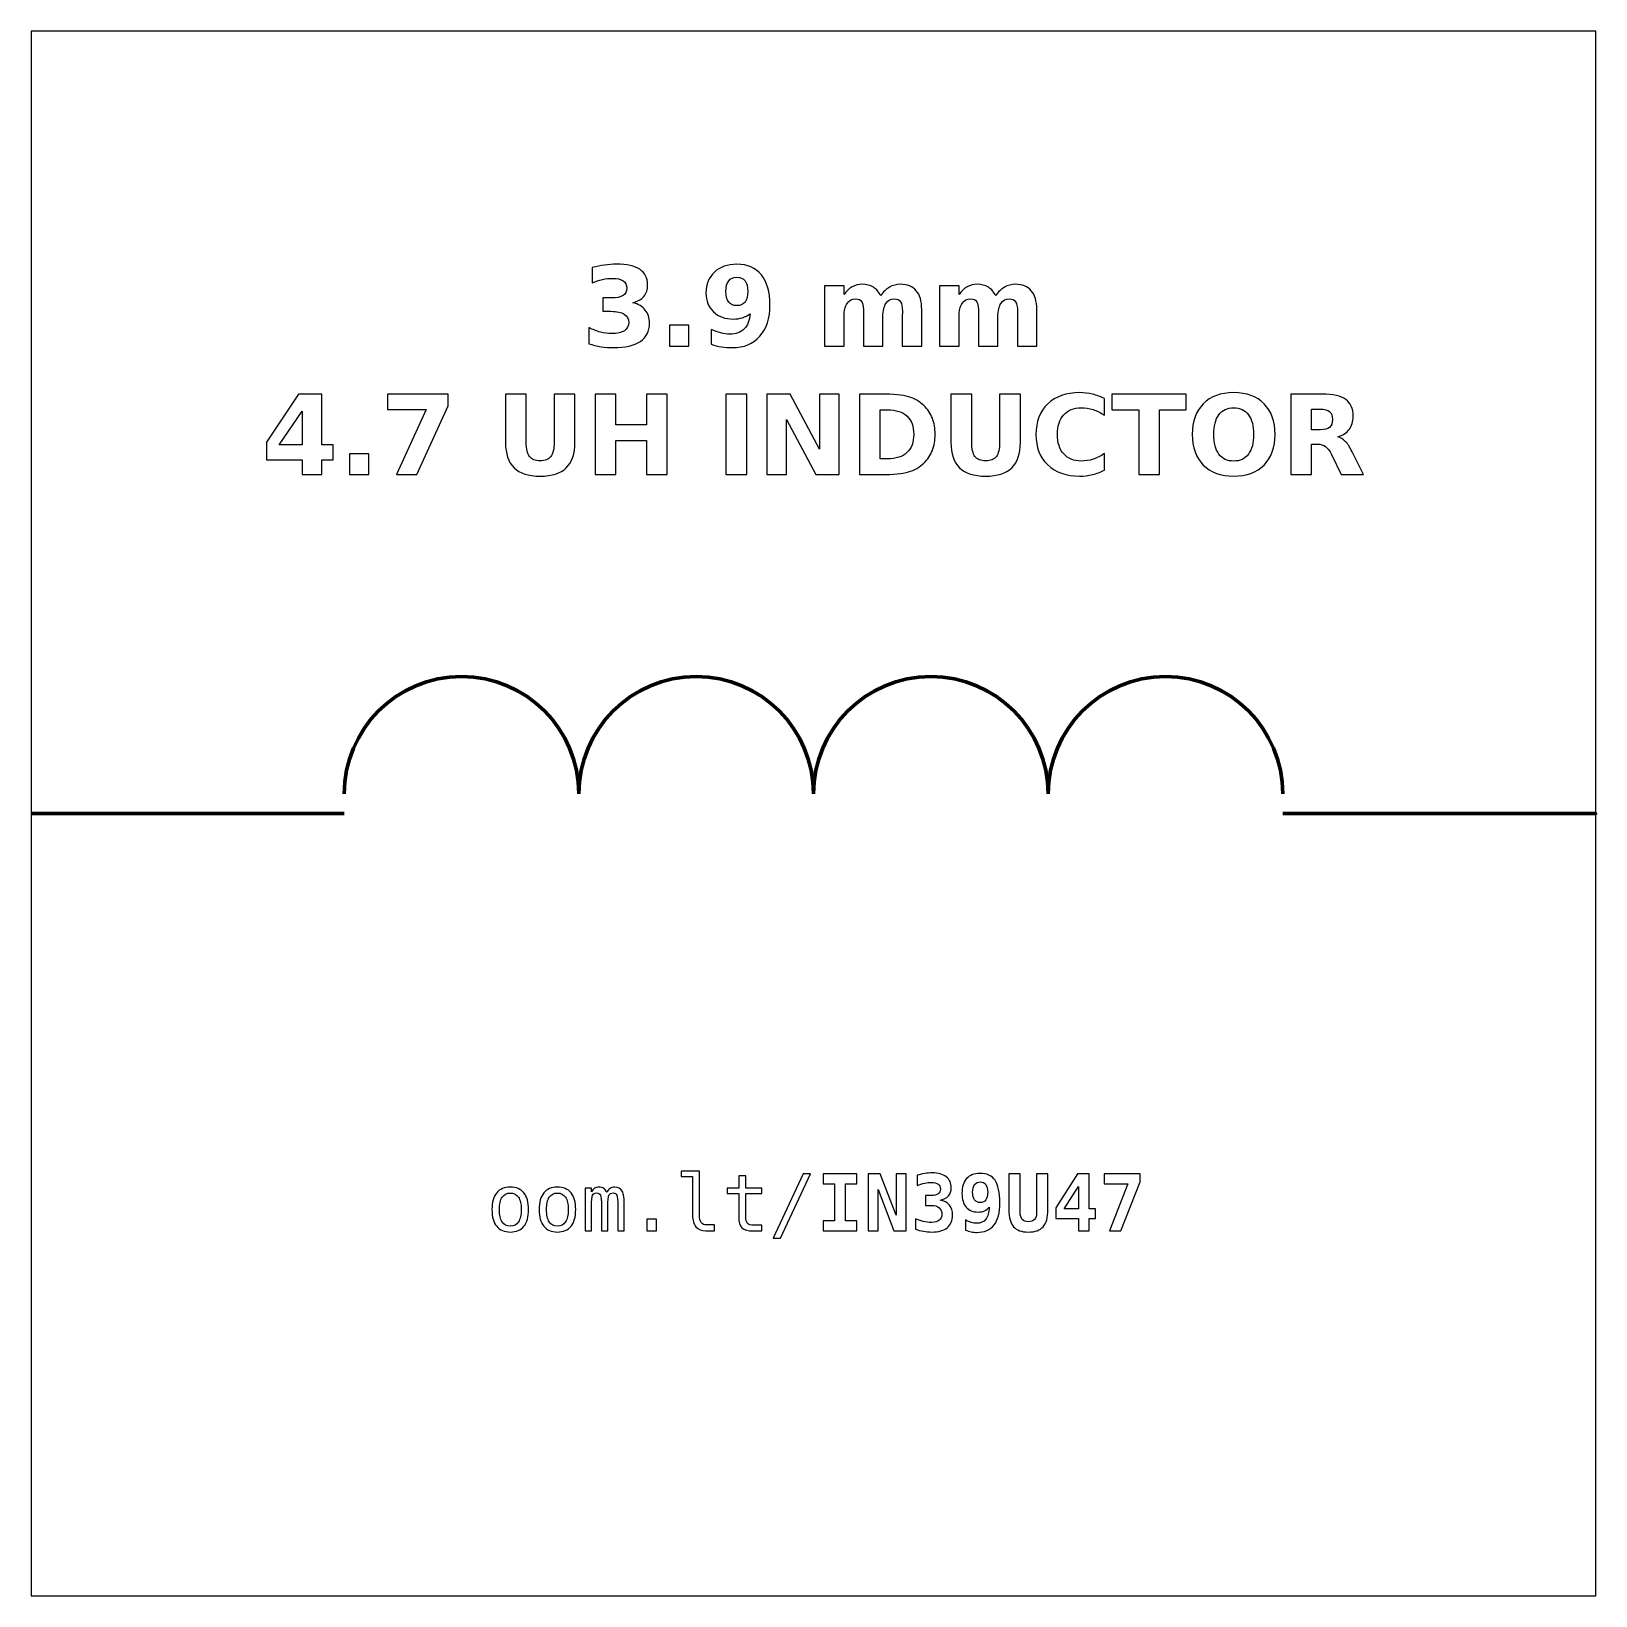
# Model space of a CAD drawing. Header units: centimetres. Extents: x -11.5 to -9.5, y -15.85 to -13.85.
import ezdxf

# ---------------------------------------------------------------- set-up
doc = ezdxf.new("R2010")
doc.units = ezdxf.units.CM
doc.header["$MEASUREMENT"] = 0
doc.layers.add('Layer 1', color=7, linetype='Continuous')

msp = doc.modelspace()

# ---------------------------------------------------------------- linework, layer by layer
at = {"layer": 'Layer 1', "color": 7}
msp.add_open_spline([(-11.5, -13.85), (-11.5, -13.85), (-9.5, -13.85), (-9.5, -13.85), (-9.5, -13.85), (-9.5, -13.85), (-9.5, -15.85), (-9.5, -15.85), (-9.5, -15.85), (-9.5, -15.85), (-11.5, -15.85), (-11.5, -15.85), (-11.5, -15.85), (-11.5, -15.85), (-11.5, -13.85), (-11.5, -13.85)], degree=3, knots=[0, 0, 0, 0, 0.25, 0.25, 0.25, 0.25, 0.5, 0.5, 0.5, 0.5, 0.75, 0.75, 0.75, 0.75, 1, 1, 1, 1], dxfattribs=at)
at = {"layer": 'Layer 1', "color": 250}
for points, knots in [([(-10.73087, -14.19698), (-10.72395, -14.19877), (-10.71866, -14.2019), (-10.71506, -14.20632), (-10.71506, -14.20632), (-10.71146, -14.21076), (-10.70965, -14.21638), (-10.70965, -14.22323), (-10.70965, -14.22323), (-10.70965, -14.23343), (-10.71356, -14.24119), (-10.72136, -14.24651), (-10.72136, -14.24651), (-10.72917, -14.2518), (-10.74056, -14.25446), (-10.75554, -14.25446), (-10.75554, -14.25446), (-10.76083, -14.25446), (-10.76612, -14.25404), (-10.77144, -14.25319), (-10.77144, -14.25319), (-10.77673, -14.25234), (-10.78197, -14.25105), (-10.78717, -14.24936), (-10.78717, -14.24936), (-10.78717, -14.24936), (-10.78717, -14.22889), (-10.78717, -14.22889), (-10.78717, -14.22889), (-10.78221, -14.23136), (-10.77729, -14.23325), (-10.7724, -14.23452), (-10.7724, -14.23452), (-10.76751, -14.23576), (-10.76269, -14.2364), (-10.75796, -14.2364), (-10.75796, -14.2364), (-10.75093, -14.2364), (-10.74554, -14.23517), (-10.7418, -14.23275), (-10.7418, -14.23275), (-10.73806, -14.23031), (-10.73618, -14.22683), (-10.73618, -14.22226), (-10.73618, -14.22226), (-10.73618, -14.21758), (-10.73811, -14.21403), (-10.74194, -14.21163), (-10.74194, -14.21163), (-10.74578, -14.20921), (-10.75144, -14.20801), (-10.75892, -14.20801), (-10.75892, -14.20801), (-10.75892, -14.20801), (-10.76953, -14.20801), (-10.76953, -14.20801), (-10.76953, -14.20801), (-10.76953, -14.20801), (-10.76953, -14.19091), (-10.76953, -14.19091), (-10.76953, -14.19091), (-10.76953, -14.19091), (-10.75838, -14.19091), (-10.75838, -14.19091), (-10.75838, -14.19091), (-10.7517, -14.19091), (-10.74676, -14.18988), (-10.7435, -14.18778), (-10.7435, -14.18778), (-10.74023, -14.18569), (-10.7386, -14.18252), (-10.7386, -14.17826), (-10.7386, -14.17826), (-10.7386, -14.17431), (-10.74018, -14.17125), (-10.74335, -14.16911), (-10.74335, -14.16911), (-10.74653, -14.16695), (-10.751, -14.16587), (-10.75678, -14.16587), (-10.75678, -14.16587), (-10.76106, -14.16587), (-10.76537, -14.16634), (-10.76974, -14.1673), (-10.76974, -14.1673), (-10.77409, -14.16826), (-10.77842, -14.1697), (-10.78275, -14.17158), (-10.78275, -14.17158), (-10.78275, -14.17158), (-10.78275, -14.15215), (-10.78275, -14.15215), (-10.78275, -14.15215), (-10.7775, -14.15067), (-10.77233, -14.14957), (-10.76718, -14.14884), (-10.76718, -14.14884), (-10.76203, -14.14811), (-10.757, -14.14773), (-10.75203, -14.14773), (-10.75203, -14.14773), (-10.73867, -14.14773), (-10.72866, -14.14992), (-10.72202, -14.15432), (-10.72202, -14.15432), (-10.71539, -14.15869), (-10.71208, -14.1653), (-10.71208, -14.17412), (-10.71208, -14.17412), (-10.71208, -14.18012), (-10.71365, -14.18506), (-10.71683, -14.18889), (-10.71683, -14.18889), (-10.72, -14.19272), (-10.72468, -14.19543), (-10.73087, -14.19698)], [0, 0, 0, 0, 0.0344828, 0.0344828, 0.0344828, 0.0344828, 0.0689655, 0.0689655, 0.0689655, 0.0689655, 0.1034483, 0.1034483, 0.1034483, 0.1034483, 0.137931, 0.137931, 0.137931, 0.137931, 0.1724138, 0.1724138, 0.1724138, 0.1724138, 0.2068966, 0.2068966, 0.2068966, 0.2068966, 0.2413793, 0.2413793, 0.2413793, 0.2413793, 0.2758621, 0.2758621, 0.2758621, 0.2758621, 0.3103448, 0.3103448, 0.3103448, 0.3103448, 0.3448276, 0.3448276, 0.3448276, 0.3448276, 0.3793103, 0.3793103, 0.3793103, 0.3793103, 0.4137931, 0.4137931, 0.4137931, 0.4137931, 0.4482759, 0.4482759, 0.4482759, 0.4482759, 0.4827586, 0.4827586, 0.4827586, 0.4827586, 0.5172414, 0.5172414, 0.5172414, 0.5172414, 0.5517241, 0.5517241, 0.5517241, 0.5517241, 0.5862069, 0.5862069, 0.5862069, 0.5862069, 0.6206897, 0.6206897, 0.6206897, 0.6206897, 0.6551724, 0.6551724, 0.6551724, 0.6551724, 0.6896552, 0.6896552, 0.6896552, 0.6896552, 0.7241379, 0.7241379, 0.7241379, 0.7241379, 0.7586207, 0.7586207, 0.7586207, 0.7586207, 0.7931034, 0.7931034, 0.7931034, 0.7931034, 0.8275862, 0.8275862, 0.8275862, 0.8275862, 0.862069, 0.862069, 0.862069, 0.862069, 0.8965517, 0.8965517, 0.8965517, 0.8965517, 0.9310345, 0.9310345, 0.9310345, 0.9310345, 0.9655172, 0.9655172, 0.9655172, 0.9655172, 1, 1, 1, 1]), ([(-10.63068, -14.2502), (-10.63068, -14.2502), (-10.63068, -14.23118), (-10.63068, -14.23118), (-10.63068, -14.23118), (-10.62644, -14.23315), (-10.6224, -14.23463), (-10.61854, -14.23562), (-10.61854, -14.23562), (-10.61468, -14.23661), (-10.61087, -14.2371), (-10.60711, -14.2371), (-10.60711, -14.2371), (-10.59921, -14.2371), (-10.59307, -14.23492), (-10.58865, -14.23052), (-10.58865, -14.23052), (-10.58425, -14.22614), (-10.58164, -14.21963), (-10.58086, -14.211), (-10.58086, -14.211), (-10.58399, -14.2133), (-10.58731, -14.21502), (-10.59086, -14.21617), (-10.59086, -14.21617), (-10.59439, -14.21732), (-10.59822, -14.21789), (-10.60236, -14.21789), (-10.60236, -14.21789), (-10.61287, -14.21789), (-10.62136, -14.21483), (-10.62781, -14.20869), (-10.62781, -14.20869), (-10.63427, -14.20255), (-10.6375, -14.19449), (-10.6375, -14.18447), (-10.6375, -14.18447), (-10.6375, -14.17339), (-10.6339, -14.16452), (-10.62672, -14.15787), (-10.62672, -14.15787), (-10.61953, -14.15121), (-10.60989, -14.14787), (-10.59782, -14.14787), (-10.59782, -14.14787), (-10.58439, -14.14787), (-10.57402, -14.15239), (-10.56668, -14.16144), (-10.56668, -14.16144), (-10.55932, -14.1705), (-10.55565, -14.18329), (-10.55565, -14.19983), (-10.55565, -14.19983), (-10.55565, -14.21681), (-10.55996, -14.23016), (-10.56854, -14.23988), (-10.56854, -14.23988), (-10.57712, -14.24959), (-10.58891, -14.25446), (-10.60386, -14.25446), (-10.60386, -14.25446), (-10.60871, -14.25446), (-10.61332, -14.25411), (-10.61772, -14.2534), (-10.61772, -14.2534), (-10.62214, -14.2527), (-10.62644, -14.25161), (-10.63068, -14.2502)], [0, 0, 0, 0, 0.0588235, 0.0588235, 0.0588235, 0.0588235, 0.1176471, 0.1176471, 0.1176471, 0.1176471, 0.1764706, 0.1764706, 0.1764706, 0.1764706, 0.2352941, 0.2352941, 0.2352941, 0.2352941, 0.2941176, 0.2941176, 0.2941176, 0.2941176, 0.3529412, 0.3529412, 0.3529412, 0.3529412, 0.4117647, 0.4117647, 0.4117647, 0.4117647, 0.4705882, 0.4705882, 0.4705882, 0.4705882, 0.5294118, 0.5294118, 0.5294118, 0.5294118, 0.5882353, 0.5882353, 0.5882353, 0.5882353, 0.6470588, 0.6470588, 0.6470588, 0.6470588, 0.7058824, 0.7058824, 0.7058824, 0.7058824, 0.7647059, 0.7647059, 0.7647059, 0.7647059, 0.8235294, 0.8235294, 0.8235294, 0.8235294, 0.8823529, 0.8823529, 0.8823529, 0.8823529, 0.9411765, 0.9411765, 0.9411765, 0.9411765, 1, 1, 1, 1]), ([(-10.59794, -14.20067), (-10.5933, -14.20067), (-10.58982, -14.19917), (-10.58747, -14.19616), (-10.58747, -14.19616), (-10.58514, -14.19315), (-10.58397, -14.18863), (-10.58397, -14.18261), (-10.58397, -14.18261), (-10.58397, -14.17664), (-10.58514, -14.17212), (-10.58747, -14.16909), (-10.58747, -14.16909), (-10.58982, -14.16605), (-10.5933, -14.16455), (-10.59794, -14.16455), (-10.59794, -14.16455), (-10.60259, -14.16455), (-10.60608, -14.16605), (-10.60843, -14.16909), (-10.60843, -14.16909), (-10.61076, -14.17212), (-10.61193, -14.17664), (-10.61193, -14.18261), (-10.61193, -14.18261), (-10.61193, -14.18863), (-10.61076, -14.19315), (-10.60843, -14.19616), (-10.60843, -14.19616), (-10.60608, -14.19917), (-10.60259, -14.20067), (-10.59794, -14.20067)], [0, 0, 0, 0, 0.125, 0.125, 0.125, 0.125, 0.25, 0.25, 0.25, 0.25, 0.375, 0.375, 0.375, 0.375, 0.5, 0.5, 0.5, 0.5, 0.625, 0.625, 0.625, 0.625, 0.75, 0.75, 0.75, 0.75, 0.875, 0.875, 0.875, 0.875, 1, 1, 1, 1]), ([(-10.41412, -14.18811), (-10.41099, -14.18334), (-10.4073, -14.17969), (-10.40299, -14.1772), (-10.40299, -14.1772), (-10.39869, -14.17468), (-10.39399, -14.17344), (-10.38884, -14.17344), (-10.38884, -14.17344), (-10.37997, -14.17344), (-10.37322, -14.17617), (-10.36859, -14.18165), (-10.36859, -14.18165), (-10.36395, -14.1871), (-10.36162, -14.19505), (-10.36162, -14.20547), (-10.36162, -14.20547), (-10.36162, -14.20547), (-10.36162, -14.25246), (-10.36162, -14.25246), (-10.36162, -14.25246), (-10.36162, -14.25246), (-10.38644, -14.25246), (-10.38644, -14.25246), (-10.38644, -14.25246), (-10.38644, -14.25246), (-10.38644, -14.21222), (-10.38644, -14.21222), (-10.38644, -14.21222), (-10.38639, -14.21163), (-10.38637, -14.21102), (-10.38634, -14.21036), (-10.38634, -14.21036), (-10.38632, -14.20973), (-10.3863, -14.20881), (-10.3863, -14.20761), (-10.3863, -14.20761), (-10.3863, -14.20215), (-10.38709, -14.19818), (-10.38872, -14.19573), (-10.38872, -14.19573), (-10.39032, -14.19326), (-10.3929, -14.19204), (-10.39648, -14.19204), (-10.39648, -14.19204), (-10.40118, -14.19204), (-10.40478, -14.19397), (-10.40734, -14.19783), (-10.40734, -14.19783), (-10.40988, -14.20168), (-10.4112, -14.20726), (-10.4113, -14.21457), (-10.4113, -14.21457), (-10.4113, -14.21457), (-10.4113, -14.25246), (-10.4113, -14.25246), (-10.4113, -14.25246), (-10.4113, -14.25246), (-10.43611, -14.25246), (-10.43611, -14.25246), (-10.43611, -14.25246), (-10.43611, -14.25246), (-10.43611, -14.21222), (-10.43611, -14.21222), (-10.43611, -14.21222), (-10.43611, -14.20368), (-10.43684, -14.19818), (-10.43832, -14.19573), (-10.43832, -14.19573), (-10.43978, -14.19326), (-10.44239, -14.19204), (-10.44615, -14.19204), (-10.44615, -14.19204), (-10.4509, -14.19204), (-10.45455, -14.19399), (-10.45711, -14.19787), (-10.45711, -14.19787), (-10.45967, -14.20175), (-10.46097, -14.20728), (-10.46097, -14.2145), (-10.46097, -14.2145), (-10.46097, -14.2145), (-10.46097, -14.25246), (-10.46097, -14.25246), (-10.46097, -14.25246), (-10.46097, -14.25246), (-10.48578, -14.25246), (-10.48578, -14.25246), (-10.48578, -14.25246), (-10.48578, -14.25246), (-10.48578, -14.1753), (-10.48578, -14.1753), (-10.48578, -14.1753), (-10.48578, -14.1753), (-10.46097, -14.1753), (-10.46097, -14.1753), (-10.46097, -14.1753), (-10.46097, -14.1753), (-10.46097, -14.18661), (-10.46097, -14.18661), (-10.46097, -14.18661), (-10.45793, -14.18223), (-10.45445, -14.17897), (-10.45052, -14.17675), (-10.45052, -14.17675), (-10.4466, -14.17454), (-10.44227, -14.17344), (-10.43754, -14.17344), (-10.43754, -14.17344), (-10.43223, -14.17344), (-10.4275, -14.17473), (-10.42343, -14.1773), (-10.42343, -14.1773), (-10.41934, -14.17988), (-10.41623, -14.18348), (-10.41412, -14.18811)], [0, 0, 0, 0, 0.0344828, 0.0344828, 0.0344828, 0.0344828, 0.0689655, 0.0689655, 0.0689655, 0.0689655, 0.1034483, 0.1034483, 0.1034483, 0.1034483, 0.137931, 0.137931, 0.137931, 0.137931, 0.1724138, 0.1724138, 0.1724138, 0.1724138, 0.2068966, 0.2068966, 0.2068966, 0.2068966, 0.2413793, 0.2413793, 0.2413793, 0.2413793, 0.2758621, 0.2758621, 0.2758621, 0.2758621, 0.3103448, 0.3103448, 0.3103448, 0.3103448, 0.3448276, 0.3448276, 0.3448276, 0.3448276, 0.3793103, 0.3793103, 0.3793103, 0.3793103, 0.4137931, 0.4137931, 0.4137931, 0.4137931, 0.4482759, 0.4482759, 0.4482759, 0.4482759, 0.4827586, 0.4827586, 0.4827586, 0.4827586, 0.5172414, 0.5172414, 0.5172414, 0.5172414, 0.5517241, 0.5517241, 0.5517241, 0.5517241, 0.5862069, 0.5862069, 0.5862069, 0.5862069, 0.6206897, 0.6206897, 0.6206897, 0.6206897, 0.6551724, 0.6551724, 0.6551724, 0.6551724, 0.6896552, 0.6896552, 0.6896552, 0.6896552, 0.7241379, 0.7241379, 0.7241379, 0.7241379, 0.7586207, 0.7586207, 0.7586207, 0.7586207, 0.7931034, 0.7931034, 0.7931034, 0.7931034, 0.8275862, 0.8275862, 0.8275862, 0.8275862, 0.862069, 0.862069, 0.862069, 0.862069, 0.8965517, 0.8965517, 0.8965517, 0.8965517, 0.9310345, 0.9310345, 0.9310345, 0.9310345, 0.9655172, 0.9655172, 0.9655172, 0.9655172, 1, 1, 1, 1]), ([(-10.26708, -14.18811), (-10.26395, -14.18334), (-10.26026, -14.17969), (-10.25595, -14.1772), (-10.25595, -14.1772), (-10.25165, -14.17468), (-10.24695, -14.17344), (-10.2418, -14.17344), (-10.2418, -14.17344), (-10.23293, -14.17344), (-10.22618, -14.17617), (-10.22155, -14.18165), (-10.22155, -14.18165), (-10.21691, -14.1871), (-10.21458, -14.19505), (-10.21458, -14.20547), (-10.21458, -14.20547), (-10.21458, -14.20547), (-10.21458, -14.25246), (-10.21458, -14.25246), (-10.21458, -14.25246), (-10.21458, -14.25246), (-10.2394, -14.25246), (-10.2394, -14.25246), (-10.2394, -14.25246), (-10.2394, -14.25246), (-10.2394, -14.21222), (-10.2394, -14.21222), (-10.2394, -14.21222), (-10.23935, -14.21163), (-10.23933, -14.21102), (-10.2393, -14.21036), (-10.2393, -14.21036), (-10.23928, -14.20973), (-10.23926, -14.20881), (-10.23926, -14.20761), (-10.23926, -14.20761), (-10.23926, -14.20215), (-10.24005, -14.19818), (-10.24168, -14.19573), (-10.24168, -14.19573), (-10.24328, -14.19326), (-10.24586, -14.19204), (-10.24944, -14.19204), (-10.24944, -14.19204), (-10.25414, -14.19204), (-10.25774, -14.19397), (-10.2603, -14.19783), (-10.2603, -14.19783), (-10.26284, -14.20168), (-10.26416, -14.20726), (-10.26426, -14.21457), (-10.26426, -14.21457), (-10.26426, -14.21457), (-10.26426, -14.25246), (-10.26426, -14.25246), (-10.26426, -14.25246), (-10.26426, -14.25246), (-10.28907, -14.25246), (-10.28907, -14.25246), (-10.28907, -14.25246), (-10.28907, -14.25246), (-10.28907, -14.21222), (-10.28907, -14.21222), (-10.28907, -14.21222), (-10.28907, -14.20368), (-10.2898, -14.19818), (-10.29128, -14.19573), (-10.29128, -14.19573), (-10.29274, -14.19326), (-10.29535, -14.19204), (-10.29911, -14.19204), (-10.29911, -14.19204), (-10.30386, -14.19204), (-10.30751, -14.19399), (-10.31007, -14.19787), (-10.31007, -14.19787), (-10.31263, -14.20175), (-10.31393, -14.20728), (-10.31393, -14.2145), (-10.31393, -14.2145), (-10.31393, -14.2145), (-10.31393, -14.25246), (-10.31393, -14.25246), (-10.31393, -14.25246), (-10.31393, -14.25246), (-10.33874, -14.25246), (-10.33874, -14.25246), (-10.33874, -14.25246), (-10.33874, -14.25246), (-10.33874, -14.1753), (-10.33874, -14.1753), (-10.33874, -14.1753), (-10.33874, -14.1753), (-10.31393, -14.1753), (-10.31393, -14.1753), (-10.31393, -14.1753), (-10.31393, -14.1753), (-10.31393, -14.18661), (-10.31393, -14.18661), (-10.31393, -14.18661), (-10.31089, -14.18223), (-10.30741, -14.17897), (-10.30348, -14.17675), (-10.30348, -14.17675), (-10.29956, -14.17454), (-10.29523, -14.17344), (-10.2905, -14.17344), (-10.2905, -14.17344), (-10.28519, -14.17344), (-10.28046, -14.17473), (-10.27639, -14.1773), (-10.27639, -14.1773), (-10.2723, -14.17988), (-10.26919, -14.18348), (-10.26708, -14.18811)], [0, 0, 0, 0, 0.0344828, 0.0344828, 0.0344828, 0.0344828, 0.0689655, 0.0689655, 0.0689655, 0.0689655, 0.1034483, 0.1034483, 0.1034483, 0.1034483, 0.137931, 0.137931, 0.137931, 0.137931, 0.1724138, 0.1724138, 0.1724138, 0.1724138, 0.2068966, 0.2068966, 0.2068966, 0.2068966, 0.2413793, 0.2413793, 0.2413793, 0.2413793, 0.2758621, 0.2758621, 0.2758621, 0.2758621, 0.3103448, 0.3103448, 0.3103448, 0.3103448, 0.3448276, 0.3448276, 0.3448276, 0.3448276, 0.3793103, 0.3793103, 0.3793103, 0.3793103, 0.4137931, 0.4137931, 0.4137931, 0.4137931, 0.4482759, 0.4482759, 0.4482759, 0.4482759, 0.4827586, 0.4827586, 0.4827586, 0.4827586, 0.5172414, 0.5172414, 0.5172414, 0.5172414, 0.5517241, 0.5517241, 0.5517241, 0.5517241, 0.5862069, 0.5862069, 0.5862069, 0.5862069, 0.6206897, 0.6206897, 0.6206897, 0.6206897, 0.6551724, 0.6551724, 0.6551724, 0.6551724, 0.6896552, 0.6896552, 0.6896552, 0.6896552, 0.7241379, 0.7241379, 0.7241379, 0.7241379, 0.7586207, 0.7586207, 0.7586207, 0.7586207, 0.7931034, 0.7931034, 0.7931034, 0.7931034, 0.8275862, 0.8275862, 0.8275862, 0.8275862, 0.862069, 0.862069, 0.862069, 0.862069, 0.8965517, 0.8965517, 0.8965517, 0.8965517, 0.9310345, 0.9310345, 0.9310345, 0.9310345, 0.9655172, 0.9655172, 0.9655172, 0.9655172, 1, 1, 1, 1]), ([(-10.68402, -14.22579), (-10.68402, -14.22579), (-10.6592, -14.22579), (-10.6592, -14.22579), (-10.6592, -14.22579), (-10.6592, -14.22579), (-10.6592, -14.25246), (-10.6592, -14.25246), (-10.6592, -14.25246), (-10.6592, -14.25246), (-10.68402, -14.25246), (-10.68402, -14.25246), (-10.68402, -14.25246), (-10.68402, -14.25246), (-10.68402, -14.22579), (-10.68402, -14.22579)], [0, 0, 0, 0, 0.25, 0.25, 0.25, 0.25, 0.5, 0.5, 0.5, 0.5, 0.75, 0.75, 0.75, 0.75, 1, 1, 1, 1]), ([(-11.15826, -14.31384), (-11.15826, -14.31384), (-11.12876, -14.31384), (-11.12876, -14.31384), (-11.12876, -14.31384), (-11.12876, -14.31384), (-11.12876, -14.37875), (-11.12876, -14.37875), (-11.12876, -14.37875), (-11.12876, -14.37875), (-11.11409, -14.37875), (-11.11409, -14.37875), (-11.11409, -14.37875), (-11.11409, -14.37875), (-11.11409, -14.39797), (-11.11409, -14.39797), (-11.11409, -14.39797), (-11.11409, -14.39797), (-11.12876, -14.39797), (-11.12876, -14.39797), (-11.12876, -14.39797), (-11.12876, -14.39797), (-11.12876, -14.41671), (-11.12876, -14.41671), (-11.12876, -14.41671), (-11.12876, -14.41671), (-11.15383, -14.41671), (-11.15383, -14.41671), (-11.15383, -14.41671), (-11.15383, -14.41671), (-11.15383, -14.39797), (-11.15383, -14.39797), (-11.15383, -14.39797), (-11.15383, -14.39797), (-11.19946, -14.39797), (-11.19946, -14.39797), (-11.19946, -14.39797), (-11.19946, -14.39797), (-11.19946, -14.37522), (-11.19946, -14.37522), (-11.19946, -14.37522), (-11.19946, -14.37522), (-11.15826, -14.31384), (-11.15826, -14.31384)], [0, 0, 0, 0, 0.0909091, 0.0909091, 0.0909091, 0.0909091, 0.1818182, 0.1818182, 0.1818182, 0.1818182, 0.2727273, 0.2727273, 0.2727273, 0.2727273, 0.3636364, 0.3636364, 0.3636364, 0.3636364, 0.4545455, 0.4545455, 0.4545455, 0.4545455, 0.5454545, 0.5454545, 0.5454545, 0.5454545, 0.6363636, 0.6363636, 0.6363636, 0.6363636, 0.7272727, 0.7272727, 0.7272727, 0.7272727, 0.8181818, 0.8181818, 0.8181818, 0.8181818, 0.9090909, 0.9090909, 0.9090909, 0.9090909, 1, 1, 1, 1]), ([(-11.04459, -14.31384), (-11.04459, -14.31384), (-10.96707, -14.31384), (-10.96707, -14.31384), (-10.96707, -14.31384), (-10.96707, -14.31384), (-10.96707, -14.3288), (-10.96707, -14.3288), (-10.96707, -14.3288), (-10.96707, -14.3288), (-11.00717, -14.41671), (-11.00717, -14.41671), (-11.00717, -14.41671), (-11.00717, -14.41671), (-11.03302, -14.41671), (-11.03302, -14.41671), (-11.03302, -14.41671), (-11.03302, -14.41671), (-10.99504, -14.33334), (-10.99504, -14.33334), (-10.99504, -14.33334), (-10.99504, -14.33334), (-11.04459, -14.33334), (-11.04459, -14.33334), (-11.04459, -14.33334), (-11.04459, -14.33334), (-11.04459, -14.31384), (-11.04459, -14.31384)], [0, 0, 0, 0, 0.1428571, 0.1428571, 0.1428571, 0.1428571, 0.2857143, 0.2857143, 0.2857143, 0.2857143, 0.4285714, 0.4285714, 0.4285714, 0.4285714, 0.5714286, 0.5714286, 0.5714286, 0.5714286, 0.7142857, 0.7142857, 0.7142857, 0.7142857, 0.8571429, 0.8571429, 0.8571429, 0.8571429, 1, 1, 1, 1]), ([(-10.89374, -14.31384), (-10.89374, -14.31384), (-10.86721, -14.31384), (-10.86721, -14.31384), (-10.86721, -14.31384), (-10.86721, -14.31384), (-10.86721, -14.37551), (-10.86721, -14.37551), (-10.86721, -14.37551), (-10.86721, -14.384), (-10.86583, -14.39009), (-10.86305, -14.39373), (-10.86305, -14.39373), (-10.86027, -14.39738), (-10.85574, -14.39921), (-10.84943, -14.39921), (-10.84943, -14.39921), (-10.84308, -14.39921), (-10.83852, -14.39738), (-10.83575, -14.39373), (-10.83575, -14.39373), (-10.83297, -14.39009), (-10.83158, -14.384), (-10.83158, -14.37551), (-10.83158, -14.37551), (-10.83158, -14.37551), (-10.83158, -14.31384), (-10.83158, -14.31384), (-10.83158, -14.31384), (-10.83158, -14.31384), (-10.80505, -14.31384), (-10.80505, -14.31384), (-10.80505, -14.31384), (-10.80505, -14.31384), (-10.80505, -14.37551), (-10.80505, -14.37551), (-10.80505, -14.37551), (-10.80505, -14.39006), (-10.8087, -14.40091), (-10.81601, -14.40803), (-10.81601, -14.40803), (-10.8233, -14.41516), (-10.83445, -14.41871), (-10.84943, -14.41871), (-10.84943, -14.41871), (-10.86437, -14.41871), (-10.87549, -14.41516), (-10.88278, -14.40803), (-10.88278, -14.40803), (-10.8901, -14.40091), (-10.89374, -14.39006), (-10.89374, -14.37551), (-10.89374, -14.37551), (-10.89374, -14.37551), (-10.89374, -14.31384), (-10.89374, -14.31384)], [0, 0, 0, 0, 0.0714286, 0.0714286, 0.0714286, 0.0714286, 0.1428571, 0.1428571, 0.1428571, 0.1428571, 0.2142857, 0.2142857, 0.2142857, 0.2142857, 0.2857143, 0.2857143, 0.2857143, 0.2857143, 0.3571429, 0.3571429, 0.3571429, 0.3571429, 0.4285714, 0.4285714, 0.4285714, 0.4285714, 0.5, 0.5, 0.5, 0.5, 0.5714286, 0.5714286, 0.5714286, 0.5714286, 0.6428571, 0.6428571, 0.6428571, 0.6428571, 0.7142857, 0.7142857, 0.7142857, 0.7142857, 0.7857143, 0.7857143, 0.7857143, 0.7857143, 0.8571429, 0.8571429, 0.8571429, 0.8571429, 0.9285714, 0.9285714, 0.9285714, 0.9285714, 1, 1, 1, 1]), ([(-10.77916, -14.31384), (-10.77916, -14.31384), (-10.75263, -14.31384), (-10.75263, -14.31384), (-10.75263, -14.31384), (-10.75263, -14.31384), (-10.75263, -14.35305), (-10.75263, -14.35305), (-10.75263, -14.35305), (-10.75263, -14.35305), (-10.7135, -14.35305), (-10.7135, -14.35305), (-10.7135, -14.35305), (-10.7135, -14.35305), (-10.7135, -14.31384), (-10.7135, -14.31384), (-10.7135, -14.31384), (-10.7135, -14.31384), (-10.68697, -14.31384), (-10.68697, -14.31384), (-10.68697, -14.31384), (-10.68697, -14.31384), (-10.68697, -14.41671), (-10.68697, -14.41671), (-10.68697, -14.41671), (-10.68697, -14.41671), (-10.7135, -14.41671), (-10.7135, -14.41671), (-10.7135, -14.41671), (-10.7135, -14.41671), (-10.7135, -14.37311), (-10.7135, -14.37311), (-10.7135, -14.37311), (-10.7135, -14.37311), (-10.75263, -14.37311), (-10.75263, -14.37311), (-10.75263, -14.37311), (-10.75263, -14.37311), (-10.75263, -14.41671), (-10.75263, -14.41671), (-10.75263, -14.41671), (-10.75263, -14.41671), (-10.77916, -14.41671), (-10.77916, -14.41671), (-10.77916, -14.41671), (-10.77916, -14.41671), (-10.77916, -14.31384), (-10.77916, -14.31384)], [0, 0, 0, 0, 0.0833333, 0.0833333, 0.0833333, 0.0833333, 0.1666667, 0.1666667, 0.1666667, 0.1666667, 0.25, 0.25, 0.25, 0.25, 0.3333333, 0.3333333, 0.3333333, 0.3333333, 0.4166667, 0.4166667, 0.4166667, 0.4166667, 0.5, 0.5, 0.5, 0.5, 0.5833333, 0.5833333, 0.5833333, 0.5833333, 0.6666667, 0.6666667, 0.6666667, 0.6666667, 0.75, 0.75, 0.75, 0.75, 0.8333333, 0.8333333, 0.8333333, 0.8333333, 0.9166667, 0.9166667, 0.9166667, 0.9166667, 1, 1, 1, 1]), ([(-10.61194, -14.31384), (-10.61194, -14.31384), (-10.58541, -14.31384), (-10.58541, -14.31384), (-10.58541, -14.31384), (-10.58541, -14.31384), (-10.58541, -14.41671), (-10.58541, -14.41671), (-10.58541, -14.41671), (-10.58541, -14.41671), (-10.61194, -14.41671), (-10.61194, -14.41671), (-10.61194, -14.41671), (-10.61194, -14.41671), (-10.61194, -14.31384), (-10.61194, -14.31384)], [0, 0, 0, 0, 0.25, 0.25, 0.25, 0.25, 0.5, 0.5, 0.5, 0.5, 0.75, 0.75, 0.75, 0.75, 1, 1, 1, 1]), ([(-10.55945, -14.31384), (-10.55945, -14.31384), (-10.52982, -14.31384), (-10.52982, -14.31384), (-10.52982, -14.31384), (-10.52982, -14.31384), (-10.4924, -14.3844), (-10.4924, -14.3844), (-10.4924, -14.3844), (-10.4924, -14.3844), (-10.4924, -14.31384), (-10.4924, -14.31384), (-10.4924, -14.31384), (-10.4924, -14.31384), (-10.46726, -14.31384), (-10.46726, -14.31384), (-10.46726, -14.31384), (-10.46726, -14.31384), (-10.46726, -14.41671), (-10.46726, -14.41671), (-10.46726, -14.41671), (-10.46726, -14.41671), (-10.49689, -14.41671), (-10.49689, -14.41671), (-10.49689, -14.41671), (-10.49689, -14.41671), (-10.53431, -14.34615), (-10.53431, -14.34615), (-10.53431, -14.34615), (-10.53431, -14.34615), (-10.53431, -14.41671), (-10.53431, -14.41671), (-10.53431, -14.41671), (-10.53431, -14.41671), (-10.55945, -14.41671), (-10.55945, -14.41671), (-10.55945, -14.41671), (-10.55945, -14.41671), (-10.55945, -14.31384), (-10.55945, -14.31384)], [0, 0, 0, 0, 0.1, 0.1, 0.1, 0.1, 0.2, 0.2, 0.2, 0.2, 0.3, 0.3, 0.3, 0.3, 0.4, 0.4, 0.4, 0.4, 0.5, 0.5, 0.5, 0.5, 0.6, 0.6, 0.6, 0.6, 0.7, 0.7, 0.7, 0.7, 0.8, 0.8, 0.8, 0.8, 0.9, 0.9, 0.9, 0.9, 1, 1, 1, 1]), ([(-10.44136, -14.31384), (-10.44136, -14.31384), (-10.41337, -14.31384), (-10.41337, -14.31384), (-10.41337, -14.31384), (-10.39776, -14.31384), (-10.38614, -14.31495), (-10.3785, -14.31718), (-10.3785, -14.31718), (-10.37085, -14.31941), (-10.36429, -14.32318), (-10.35881, -14.32852), (-10.35881, -14.32852), (-10.35399, -14.33315), (-10.35042, -14.33851), (-10.34806, -14.34458), (-10.34806, -14.34458), (-10.34574, -14.35062), (-10.34456, -14.35749), (-10.34456, -14.36518), (-10.34456, -14.36518), (-10.34456, -14.37294), (-10.34574, -14.37986), (-10.34806, -14.38595), (-10.34806, -14.38595), (-10.35042, -14.39204), (-10.35399, -14.3974), (-10.35881, -14.40203), (-10.35881, -14.40203), (-10.36434, -14.40737), (-10.37095, -14.41114), (-10.37866, -14.41337), (-10.37866, -14.41337), (-10.38638, -14.4156), (-10.39795, -14.41671), (-10.41337, -14.41671), (-10.41337, -14.41671), (-10.41337, -14.41671), (-10.44136, -14.41671), (-10.44136, -14.41671), (-10.44136, -14.41671), (-10.44136, -14.41671), (-10.44136, -14.31384), (-10.44136, -14.31384)], [0, 0, 0, 0, 0.0909091, 0.0909091, 0.0909091, 0.0909091, 0.1818182, 0.1818182, 0.1818182, 0.1818182, 0.2727273, 0.2727273, 0.2727273, 0.2727273, 0.3636364, 0.3636364, 0.3636364, 0.3636364, 0.4545455, 0.4545455, 0.4545455, 0.4545455, 0.5454545, 0.5454545, 0.5454545, 0.5454545, 0.6363636, 0.6363636, 0.6363636, 0.6363636, 0.7272727, 0.7272727, 0.7272727, 0.7272727, 0.8181818, 0.8181818, 0.8181818, 0.8181818, 0.9090909, 0.9090909, 0.9090909, 0.9090909, 1, 1, 1, 1]), ([(-10.32424, -14.31384), (-10.32424, -14.31384), (-10.29771, -14.31384), (-10.29771, -14.31384), (-10.29771, -14.31384), (-10.29771, -14.31384), (-10.29771, -14.37551), (-10.29771, -14.37551), (-10.29771, -14.37551), (-10.29771, -14.384), (-10.29633, -14.39009), (-10.29355, -14.39373), (-10.29355, -14.39373), (-10.29077, -14.39738), (-10.28624, -14.39921), (-10.27993, -14.39921), (-10.27993, -14.39921), (-10.27358, -14.39921), (-10.26902, -14.39738), (-10.26625, -14.39373), (-10.26625, -14.39373), (-10.26347, -14.39009), (-10.26208, -14.384), (-10.26208, -14.37551), (-10.26208, -14.37551), (-10.26208, -14.37551), (-10.26208, -14.31384), (-10.26208, -14.31384), (-10.26208, -14.31384), (-10.26208, -14.31384), (-10.23555, -14.31384), (-10.23555, -14.31384), (-10.23555, -14.31384), (-10.23555, -14.31384), (-10.23555, -14.37551), (-10.23555, -14.37551), (-10.23555, -14.37551), (-10.23555, -14.39006), (-10.2392, -14.40091), (-10.24651, -14.40803), (-10.24651, -14.40803), (-10.2538, -14.41516), (-10.26495, -14.41871), (-10.27993, -14.41871), (-10.27993, -14.41871), (-10.29487, -14.41871), (-10.30599, -14.41516), (-10.31328, -14.40803), (-10.31328, -14.40803), (-10.3206, -14.40091), (-10.32424, -14.39006), (-10.32424, -14.37551), (-10.32424, -14.37551), (-10.32424, -14.37551), (-10.32424, -14.31384), (-10.32424, -14.31384)], [0, 0, 0, 0, 0.0714286, 0.0714286, 0.0714286, 0.0714286, 0.1428571, 0.1428571, 0.1428571, 0.1428571, 0.2142857, 0.2142857, 0.2142857, 0.2142857, 0.2857143, 0.2857143, 0.2857143, 0.2857143, 0.3571429, 0.3571429, 0.3571429, 0.3571429, 0.4285714, 0.4285714, 0.4285714, 0.4285714, 0.5, 0.5, 0.5, 0.5, 0.5714286, 0.5714286, 0.5714286, 0.5714286, 0.6428571, 0.6428571, 0.6428571, 0.6428571, 0.7142857, 0.7142857, 0.7142857, 0.7142857, 0.7857143, 0.7857143, 0.7857143, 0.7857143, 0.8571429, 0.8571429, 0.8571429, 0.8571429, 0.9285714, 0.9285714, 0.9285714, 0.9285714, 1, 1, 1, 1]), ([(-10.12808, -14.41107), (-10.13294, -14.41358), (-10.13802, -14.41549), (-10.14332, -14.41678), (-10.14332, -14.41678), (-10.14858, -14.41807), (-10.15411, -14.41871), (-10.15985, -14.41871), (-10.15985, -14.41871), (-10.17697, -14.41871), (-10.19054, -14.41391), (-10.20056, -14.40434), (-10.20056, -14.40434), (-10.21058, -14.39477), (-10.21559, -14.38179), (-10.21559, -14.36537), (-10.21559, -14.36537), (-10.21559, -14.34893), (-10.21058, -14.33592), (-10.20056, -14.32635), (-10.20056, -14.32635), (-10.19054, -14.31678), (-10.17697, -14.31198), (-10.15985, -14.31198), (-10.15985, -14.31198), (-10.15411, -14.31198), (-10.14858, -14.31262), (-10.14332, -14.31391), (-10.14332, -14.31391), (-10.13802, -14.3152), (-10.13294, -14.31711), (-10.12808, -14.31963), (-10.12808, -14.31963), (-10.12808, -14.31963), (-10.12808, -14.34091), (-10.12808, -14.34091), (-10.12808, -14.34091), (-10.13299, -14.33755), (-10.13784, -14.3351), (-10.14261, -14.33355), (-10.14261, -14.33355), (-10.14738, -14.33197), (-10.15242, -14.3312), (-10.15771, -14.3312), (-10.15771, -14.3312), (-10.16716, -14.3312), (-10.17462, -14.33423), (-10.18003, -14.3403), (-10.18003, -14.3403), (-10.18546, -14.34637), (-10.18817, -14.35472), (-10.18817, -14.36537), (-10.18817, -14.36537), (-10.18817, -14.376), (-10.18546, -14.38433), (-10.18003, -14.39039), (-10.18003, -14.39039), (-10.17462, -14.39646), (-10.16716, -14.39949), (-10.15771, -14.39949), (-10.15771, -14.39949), (-10.15242, -14.39949), (-10.14738, -14.39872), (-10.14261, -14.39714), (-10.14261, -14.39714), (-10.13784, -14.39559), (-10.13299, -14.39314), (-10.12808, -14.38978), (-10.12808, -14.38978), (-10.12808, -14.38978), (-10.12808, -14.41107), (-10.12808, -14.41107)], [0, 0, 0, 0, 0.0555556, 0.0555556, 0.0555556, 0.0555556, 0.1111111, 0.1111111, 0.1111111, 0.1111111, 0.1666667, 0.1666667, 0.1666667, 0.1666667, 0.2222222, 0.2222222, 0.2222222, 0.2222222, 0.2777778, 0.2777778, 0.2777778, 0.2777778, 0.3333333, 0.3333333, 0.3333333, 0.3333333, 0.3888889, 0.3888889, 0.3888889, 0.3888889, 0.4444444, 0.4444444, 0.4444444, 0.4444444, 0.5, 0.5, 0.5, 0.5, 0.5555556, 0.5555556, 0.5555556, 0.5555556, 0.6111111, 0.6111111, 0.6111111, 0.6111111, 0.6666667, 0.6666667, 0.6666667, 0.6666667, 0.7222222, 0.7222222, 0.7222222, 0.7222222, 0.7777778, 0.7777778, 0.7777778, 0.7777778, 0.8333333, 0.8333333, 0.8333333, 0.8333333, 0.8888889, 0.8888889, 0.8888889, 0.8888889, 0.9444444, 0.9444444, 0.9444444, 0.9444444, 1, 1, 1, 1]), ([(-10.11839, -14.31384), (-10.11839, -14.31384), (-10.02359, -14.31384), (-10.02359, -14.31384), (-10.02359, -14.31384), (-10.02359, -14.31384), (-10.02359, -14.3339), (-10.02359, -14.3339), (-10.02359, -14.3339), (-10.02359, -14.3339), (-10.05769, -14.3339), (-10.05769, -14.3339), (-10.05769, -14.3339), (-10.05769, -14.3339), (-10.05769, -14.41671), (-10.05769, -14.41671), (-10.05769, -14.41671), (-10.05769, -14.41671), (-10.08422, -14.41671), (-10.08422, -14.41671), (-10.08422, -14.41671), (-10.08422, -14.41671), (-10.08422, -14.3339), (-10.08422, -14.3339), (-10.08422, -14.3339), (-10.08422, -14.3339), (-10.11839, -14.3339), (-10.11839, -14.3339), (-10.11839, -14.3339), (-10.11839, -14.3339), (-10.11839, -14.31384), (-10.11839, -14.31384)], [0, 0, 0, 0, 0.125, 0.125, 0.125, 0.125, 0.25, 0.25, 0.25, 0.25, 0.375, 0.375, 0.375, 0.375, 0.5, 0.5, 0.5, 0.5, 0.625, 0.625, 0.625, 0.625, 0.75, 0.75, 0.75, 0.75, 0.875, 0.875, 0.875, 0.875, 1, 1, 1, 1]), ([(-9.96286, -14.31198), (-9.94633, -14.31198), (-9.93337, -14.31671), (-9.92401, -14.32619), (-9.92401, -14.32619), (-9.91463, -14.33564), (-9.90995, -14.34869), (-9.90995, -14.36537), (-9.90995, -14.36537), (-9.90995, -14.382), (-9.91463, -14.39505), (-9.92401, -14.4045), (-9.92401, -14.4045), (-9.93337, -14.41398), (-9.94633, -14.41871), (-9.96286, -14.41871), (-9.96286, -14.41871), (-9.97935, -14.41871), (-9.99228, -14.41398), (-10.00169, -14.4045), (-10.00169, -14.4045), (-10.01107, -14.39505), (-10.01578, -14.382), (-10.01578, -14.36537), (-10.01578, -14.36537), (-10.01578, -14.34869), (-10.01107, -14.33564), (-10.00169, -14.32619), (-10.00169, -14.32619), (-9.99228, -14.31671), (-9.97935, -14.31198), (-9.96286, -14.31198)], [0, 0, 0, 0, 0.125, 0.125, 0.125, 0.125, 0.25, 0.25, 0.25, 0.25, 0.375, 0.375, 0.375, 0.375, 0.5, 0.5, 0.5, 0.5, 0.625, 0.625, 0.625, 0.625, 0.75, 0.75, 0.75, 0.75, 0.875, 0.875, 0.875, 0.875, 1, 1, 1, 1]), ([(-9.86335, -14.37779), (-9.86335, -14.37779), (-9.86335, -14.41671), (-9.86335, -14.41671), (-9.86335, -14.41671), (-9.86335, -14.41671), (-9.88988, -14.41671), (-9.88988, -14.41671), (-9.88988, -14.41671), (-9.88988, -14.41671), (-9.88988, -14.31384), (-9.88988, -14.31384), (-9.88988, -14.31384), (-9.88988, -14.31384), (-9.84936, -14.31384), (-9.84936, -14.31384), (-9.84936, -14.31384), (-9.83581, -14.31384), (-9.82586, -14.31612), (-9.81956, -14.32066), (-9.81956, -14.32066), (-9.81324, -14.3252), (-9.81008, -14.3324), (-9.81008, -14.34223), (-9.81008, -14.34223), (-9.81008, -14.34902), (-9.81173, -14.35462), (-9.815, -14.35897), (-9.815, -14.35897), (-9.81829, -14.36335), (-9.82325, -14.36657), (-9.82986, -14.36862), (-9.82986, -14.36862), (-9.82624, -14.36946), (-9.82297, -14.37132), (-9.8201, -14.37424), (-9.8201, -14.37424), (-9.81723, -14.37715), (-9.81434, -14.38157), (-9.8114, -14.3875), (-9.8114, -14.3875), (-9.8114, -14.3875), (-9.79698, -14.41671), (-9.79698, -14.41671), (-9.79698, -14.41671), (-9.79698, -14.41671), (-9.82525, -14.41671), (-9.82525, -14.41671), (-9.82525, -14.41671), (-9.82525, -14.41671), (-9.83779, -14.39115), (-9.83779, -14.39115), (-9.83779, -14.39115), (-9.8403, -14.38602), (-9.84287, -14.38249), (-9.84548, -14.38061), (-9.84548, -14.38061), (-9.84807, -14.37873), (-9.85152, -14.37779), (-9.85585, -14.37779), (-9.85585, -14.37779), (-9.85585, -14.37779), (-9.86335, -14.37779), (-9.86335, -14.37779)], [0, 0, 0, 0, 0.0625, 0.0625, 0.0625, 0.0625, 0.125, 0.125, 0.125, 0.125, 0.1875, 0.1875, 0.1875, 0.1875, 0.25, 0.25, 0.25, 0.25, 0.3125, 0.3125, 0.3125, 0.3125, 0.375, 0.375, 0.375, 0.375, 0.4375, 0.4375, 0.4375, 0.4375, 0.5, 0.5, 0.5, 0.5, 0.5625, 0.5625, 0.5625, 0.5625, 0.625, 0.625, 0.625, 0.625, 0.6875, 0.6875, 0.6875, 0.6875, 0.75, 0.75, 0.75, 0.75, 0.8125, 0.8125, 0.8125, 0.8125, 0.875, 0.875, 0.875, 0.875, 0.9375, 0.9375, 0.9375, 0.9375, 1, 1, 1, 1]), ([(-11.15383, -14.33569), (-11.15383, -14.33569), (-11.18293, -14.37875), (-11.18293, -14.37875), (-11.18293, -14.37875), (-11.18293, -14.37875), (-11.15383, -14.37875), (-11.15383, -14.37875), (-11.15383, -14.37875), (-11.15383, -14.37875), (-11.15383, -14.33569), (-11.15383, -14.33569)], [0, 0, 0, 0, 0.3333333, 0.3333333, 0.3333333, 0.3333333, 0.6666667, 0.6666667, 0.6666667, 0.6666667, 1, 1, 1, 1]), ([(-10.41483, -14.3339), (-10.41483, -14.3339), (-10.41483, -14.39665), (-10.41483, -14.39665), (-10.41483, -14.39665), (-10.41483, -14.39665), (-10.40533, -14.39665), (-10.40533, -14.39665), (-10.40533, -14.39665), (-10.39449, -14.39665), (-10.38621, -14.39397), (-10.3805, -14.38858), (-10.3805, -14.38858), (-10.37478, -14.38322), (-10.37191, -14.37541), (-10.37191, -14.36518), (-10.37191, -14.36518), (-10.37191, -14.35497), (-10.37476, -14.34721), (-10.38045, -14.3419), (-10.38045, -14.3419), (-10.38614, -14.33656), (-10.39444, -14.3339), (-10.40533, -14.3339), (-10.40533, -14.3339), (-10.40533, -14.3339), (-10.41483, -14.3339), (-10.41483, -14.3339)], [0, 0, 0, 0, 0.1428571, 0.1428571, 0.1428571, 0.1428571, 0.2857143, 0.2857143, 0.2857143, 0.2857143, 0.4285714, 0.4285714, 0.4285714, 0.4285714, 0.5714286, 0.5714286, 0.5714286, 0.5714286, 0.7142857, 0.7142857, 0.7142857, 0.7142857, 0.8571429, 0.8571429, 0.8571429, 0.8571429, 1, 1, 1, 1]), ([(-9.96286, -14.3312), (-9.97095, -14.3312), (-9.97721, -14.33418), (-9.98168, -14.34016), (-9.98168, -14.34016), (-9.98612, -14.34613), (-9.98836, -14.35453), (-9.98836, -14.36537), (-9.98836, -14.36537), (-9.98836, -14.37619), (-9.98612, -14.38456), (-9.98168, -14.39053), (-9.98168, -14.39053), (-9.97721, -14.39651), (-9.97095, -14.39949), (-9.96286, -14.39949), (-9.96286, -14.39949), (-9.95472, -14.39949), (-9.94845, -14.39651), (-9.94398, -14.39053), (-9.94398, -14.39053), (-9.93953, -14.38456), (-9.9373, -14.37619), (-9.9373, -14.36537), (-9.9373, -14.36537), (-9.9373, -14.35453), (-9.93953, -14.34613), (-9.94398, -14.34016), (-9.94398, -14.34016), (-9.94845, -14.33418), (-9.95472, -14.3312), (-9.96286, -14.3312)], [0, 0, 0, 0, 0.125, 0.125, 0.125, 0.125, 0.25, 0.25, 0.25, 0.25, 0.375, 0.375, 0.375, 0.375, 0.5, 0.5, 0.5, 0.5, 0.625, 0.625, 0.625, 0.625, 0.75, 0.75, 0.75, 0.75, 0.875, 0.875, 0.875, 0.875, 1, 1, 1, 1]), ([(-9.85218, -14.35947), (-9.84663, -14.35947), (-9.84263, -14.35843), (-9.84023, -14.35636), (-9.84023, -14.35636), (-9.83781, -14.35429), (-9.83661, -14.35088), (-9.83661, -14.34615), (-9.83661, -14.34615), (-9.83661, -14.34147), (-9.83781, -14.33811), (-9.84023, -14.33609), (-9.84023, -14.33609), (-9.84263, -14.33407), (-9.84663, -14.33306), (-9.85218, -14.33306), (-9.85218, -14.33306), (-9.85218, -14.33306), (-9.86335, -14.33306), (-9.86335, -14.33306), (-9.86335, -14.33306), (-9.86335, -14.33306), (-9.86335, -14.35947), (-9.86335, -14.35947), (-9.86335, -14.35947), (-9.86335, -14.35947), (-9.85218, -14.35947), (-9.85218, -14.35947)], [0, 0, 0, 0, 0.1428571, 0.1428571, 0.1428571, 0.1428571, 0.2857143, 0.2857143, 0.2857143, 0.2857143, 0.4285714, 0.4285714, 0.4285714, 0.4285714, 0.5714286, 0.5714286, 0.5714286, 0.5714286, 0.7142857, 0.7142857, 0.7142857, 0.7142857, 0.8571429, 0.8571429, 0.8571429, 0.8571429, 1, 1, 1, 1]), ([(-11.09323, -14.39004), (-11.09323, -14.39004), (-11.06841, -14.39004), (-11.06841, -14.39004), (-11.06841, -14.39004), (-11.06841, -14.39004), (-11.06841, -14.41671), (-11.06841, -14.41671), (-11.06841, -14.41671), (-11.06841, -14.41671), (-11.09323, -14.41671), (-11.09323, -14.41671), (-11.09323, -14.41671), (-11.09323, -14.41671), (-11.09323, -14.39004), (-11.09323, -14.39004)], [0, 0, 0, 0, 0.25, 0.25, 0.25, 0.25, 0.5, 0.5, 0.5, 0.5, 0.75, 0.75, 0.75, 0.75, 1, 1, 1, 1]), ([(-10.64567, -15.3638), (-10.64567, -15.36784), (-10.64493, -15.37087), (-10.64345, -15.37292), (-10.64345, -15.37292), (-10.64197, -15.37497), (-10.63978, -15.376), (-10.63688, -15.376), (-10.63688, -15.376), (-10.63688, -15.376), (-10.62638, -15.376), (-10.62638, -15.376), (-10.62638, -15.376), (-10.62638, -15.376), (-10.62638, -15.38362), (-10.62638, -15.38362), (-10.62638, -15.38362), (-10.62638, -15.38362), (-10.63775, -15.38362), (-10.63775, -15.38362), (-10.63775, -15.38362), (-10.64313, -15.38362), (-10.64728, -15.38189), (-10.65023, -15.37844), (-10.65023, -15.37844), (-10.65318, -15.37499), (-10.65465, -15.3701), (-10.65465, -15.3638), (-10.65465, -15.3638), (-10.65465, -15.3638), (-10.65465, -15.31413), (-10.65465, -15.31413), (-10.65465, -15.31413), (-10.65465, -15.31413), (-10.66905, -15.31413), (-10.66905, -15.31413), (-10.66905, -15.31413), (-10.66905, -15.31413), (-10.66905, -15.3071), (-10.66905, -15.3071), (-10.66905, -15.3071), (-10.66905, -15.3071), (-10.64567, -15.3071), (-10.64567, -15.3071), (-10.64567, -15.3071), (-10.64567, -15.3071), (-10.64567, -15.3638), (-10.64567, -15.3638)], [0, 0, 0, 0, 0.0833333, 0.0833333, 0.0833333, 0.0833333, 0.1666667, 0.1666667, 0.1666667, 0.1666667, 0.25, 0.25, 0.25, 0.25, 0.3333333, 0.3333333, 0.3333333, 0.3333333, 0.4166667, 0.4166667, 0.4166667, 0.4166667, 0.5, 0.5, 0.5, 0.5, 0.5833333, 0.5833333, 0.5833333, 0.5833333, 0.6666667, 0.6666667, 0.6666667, 0.6666667, 0.75, 0.75, 0.75, 0.75, 0.8333333, 0.8333333, 0.8333333, 0.8333333, 0.9166667, 0.9166667, 0.9166667, 0.9166667, 1, 1, 1, 1]), ([(-10.58667, -15.3134), (-10.58667, -15.3134), (-10.58667, -15.32893), (-10.58667, -15.32893), (-10.58667, -15.32893), (-10.58667, -15.32893), (-10.56625, -15.32893), (-10.56625, -15.32893), (-10.56625, -15.32893), (-10.56625, -15.32893), (-10.56625, -15.33592), (-10.56625, -15.33592), (-10.56625, -15.33592), (-10.56625, -15.33592), (-10.58667, -15.33592), (-10.58667, -15.33592), (-10.58667, -15.33592), (-10.58667, -15.33592), (-10.58667, -15.3656), (-10.58667, -15.3656), (-10.58667, -15.3656), (-10.58667, -15.36964), (-10.58591, -15.37245), (-10.58437, -15.37404), (-10.58437, -15.37404), (-10.58284, -15.37564), (-10.58017, -15.37644), (-10.57637, -15.37644), (-10.57637, -15.37644), (-10.57637, -15.37644), (-10.56625, -15.37644), (-10.56625, -15.37644), (-10.56625, -15.37644), (-10.56625, -15.37644), (-10.56625, -15.38362), (-10.56625, -15.38362), (-10.56625, -15.38362), (-10.56625, -15.38362), (-10.57724, -15.38362), (-10.57724, -15.38362), (-10.57724, -15.38362), (-10.58399, -15.38362), (-10.58874, -15.38227), (-10.59151, -15.37957), (-10.59151, -15.37957), (-10.59427, -15.37687), (-10.59566, -15.3722), (-10.59566, -15.3656), (-10.59566, -15.3656), (-10.59566, -15.3656), (-10.59566, -15.33592), (-10.59566, -15.33592), (-10.59566, -15.33592), (-10.59566, -15.33592), (-10.61026, -15.33592), (-10.61026, -15.33592), (-10.61026, -15.33592), (-10.61026, -15.33592), (-10.61026, -15.32893), (-10.61026, -15.32893), (-10.61026, -15.32893), (-10.61026, -15.32893), (-10.59566, -15.32893), (-10.59566, -15.32893), (-10.59566, -15.32893), (-10.59566, -15.32893), (-10.59566, -15.3134), (-10.59566, -15.3134), (-10.59566, -15.3134), (-10.59566, -15.3134), (-10.58667, -15.3134), (-10.58667, -15.3134)], [0, 0, 0, 0, 0.0555556, 0.0555556, 0.0555556, 0.0555556, 0.1111111, 0.1111111, 0.1111111, 0.1111111, 0.1666667, 0.1666667, 0.1666667, 0.1666667, 0.2222222, 0.2222222, 0.2222222, 0.2222222, 0.2777778, 0.2777778, 0.2777778, 0.2777778, 0.3333333, 0.3333333, 0.3333333, 0.3333333, 0.3888889, 0.3888889, 0.3888889, 0.3888889, 0.4444444, 0.4444444, 0.4444444, 0.4444444, 0.5, 0.5, 0.5, 0.5, 0.5555556, 0.5555556, 0.5555556, 0.5555556, 0.6111111, 0.6111111, 0.6111111, 0.6111111, 0.6666667, 0.6666667, 0.6666667, 0.6666667, 0.7222222, 0.7222222, 0.7222222, 0.7222222, 0.7777778, 0.7777778, 0.7777778, 0.7777778, 0.8333333, 0.8333333, 0.8333333, 0.8333333, 0.8888889, 0.8888889, 0.8888889, 0.8888889, 0.9444444, 0.9444444, 0.9444444, 0.9444444, 1, 1, 1, 1]), ([(-10.51303, -15.31071), (-10.51303, -15.31071), (-10.50374, -15.31071), (-10.50374, -15.31071), (-10.50374, -15.31071), (-10.50374, -15.31071), (-10.54213, -15.3929), (-10.54213, -15.3929), (-10.54213, -15.3929), (-10.54213, -15.3929), (-10.55147, -15.3929), (-10.55147, -15.3929), (-10.55147, -15.3929), (-10.55147, -15.3929), (-10.51303, -15.31071), (-10.51303, -15.31071)], [0, 0, 0, 0, 0.25, 0.25, 0.25, 0.25, 0.5, 0.5, 0.5, 0.5, 0.75, 0.75, 0.75, 0.75, 1, 1, 1, 1]), ([(-10.48784, -15.32341), (-10.48784, -15.32341), (-10.48784, -15.31071), (-10.48784, -15.31071), (-10.48784, -15.31071), (-10.48784, -15.31071), (-10.44443, -15.31071), (-10.44443, -15.31071), (-10.44443, -15.31071), (-10.44443, -15.31071), (-10.44443, -15.32341), (-10.44443, -15.32341), (-10.44443, -15.32341), (-10.44443, -15.32341), (-10.45894, -15.32341), (-10.45894, -15.32341), (-10.45894, -15.32341), (-10.45894, -15.32341), (-10.45894, -15.37092), (-10.45894, -15.37092), (-10.45894, -15.37092), (-10.45894, -15.37092), (-10.44443, -15.37092), (-10.44443, -15.37092), (-10.44443, -15.37092), (-10.44443, -15.37092), (-10.44443, -15.38362), (-10.44443, -15.38362), (-10.44443, -15.38362), (-10.44443, -15.38362), (-10.48784, -15.38362), (-10.48784, -15.38362), (-10.48784, -15.38362), (-10.48784, -15.38362), (-10.48784, -15.37092), (-10.48784, -15.37092), (-10.48784, -15.37092), (-10.48784, -15.37092), (-10.47334, -15.37092), (-10.47334, -15.37092), (-10.47334, -15.37092), (-10.47334, -15.37092), (-10.47334, -15.32341), (-10.47334, -15.32341), (-10.47334, -15.32341), (-10.47334, -15.32341), (-10.48784, -15.32341), (-10.48784, -15.32341)], [0, 0, 0, 0, 0.0833333, 0.0833333, 0.0833333, 0.0833333, 0.1666667, 0.1666667, 0.1666667, 0.1666667, 0.25, 0.25, 0.25, 0.25, 0.3333333, 0.3333333, 0.3333333, 0.3333333, 0.4166667, 0.4166667, 0.4166667, 0.4166667, 0.5, 0.5, 0.5, 0.5, 0.5833333, 0.5833333, 0.5833333, 0.5833333, 0.6666667, 0.6666667, 0.6666667, 0.6666667, 0.75, 0.75, 0.75, 0.75, 0.8333333, 0.8333333, 0.8333333, 0.8333333, 0.9166667, 0.9166667, 0.9166667, 0.9166667, 1, 1, 1, 1]), ([(-10.43021, -15.31071), (-10.43021, -15.31071), (-10.41473, -15.31071), (-10.41473, -15.31071), (-10.41473, -15.31071), (-10.41473, -15.31071), (-10.39443, -15.3637), (-10.39443, -15.3637), (-10.39443, -15.3637), (-10.39443, -15.3637), (-10.39443, -15.31071), (-10.39443, -15.31071), (-10.39443, -15.31071), (-10.39443, -15.31071), (-10.38172, -15.31071), (-10.38172, -15.31071), (-10.38172, -15.31071), (-10.38172, -15.31071), (-10.38172, -15.38362), (-10.38172, -15.38362), (-10.38172, -15.38362), (-10.38172, -15.38362), (-10.39711, -15.38362), (-10.39711, -15.38362), (-10.39711, -15.38362), (-10.39711, -15.38362), (-10.41751, -15.33063), (-10.41751, -15.33063), (-10.41751, -15.33063), (-10.41751, -15.33063), (-10.41751, -15.38362), (-10.41751, -15.38362), (-10.41751, -15.38362), (-10.41751, -15.38362), (-10.43021, -15.38362), (-10.43021, -15.38362), (-10.43021, -15.38362), (-10.43021, -15.38362), (-10.43021, -15.31071), (-10.43021, -15.31071)], [0, 0, 0, 0, 0.1, 0.1, 0.1, 0.1, 0.2, 0.2, 0.2, 0.2, 0.3, 0.3, 0.3, 0.3, 0.4, 0.4, 0.4, 0.4, 0.5, 0.5, 0.5, 0.5, 0.6, 0.6, 0.6, 0.6, 0.7, 0.7, 0.7, 0.7, 0.8, 0.8, 0.8, 0.8, 0.9, 0.9, 0.9, 0.9, 1, 1, 1, 1]), ([(-10.34902, -15.351), (-10.34902, -15.351), (-10.35673, -15.351), (-10.35673, -15.351), (-10.35673, -15.351), (-10.35673, -15.351), (-10.35673, -15.3383), (-10.35673, -15.3383), (-10.35673, -15.3383), (-10.35673, -15.3383), (-10.34902, -15.3383), (-10.34902, -15.3383), (-10.34902, -15.3383), (-10.34545, -15.3383), (-10.34267, -15.3376), (-10.3407, -15.33618), (-10.3407, -15.33618), (-10.33873, -15.33477), (-10.33775, -15.33276), (-10.33775, -15.3302), (-10.33775, -15.3302), (-10.33775, -15.3275), (-10.33873, -15.32538), (-10.3407, -15.32386), (-10.3407, -15.32386), (-10.34267, -15.32235), (-10.34545, -15.3216), (-10.34902, -15.3216), (-10.34902, -15.3216), (-10.35175, -15.3216), (-10.35468, -15.32195), (-10.3578, -15.32263), (-10.3578, -15.32263), (-10.36094, -15.32331), (-10.36417, -15.32431), (-10.36752, -15.32561), (-10.36752, -15.32561), (-10.36752, -15.32561), (-10.36752, -15.31253), (-10.36752, -15.31253), (-10.36752, -15.31253), (-10.36417, -15.31151), (-10.36087, -15.31075), (-10.35762, -15.3102), (-10.35762, -15.3102), (-10.35435, -15.30966), (-10.35123, -15.3094), (-10.34823, -15.3094), (-10.34823, -15.3094), (-10.34055, -15.3094), (-10.33457, -15.31108), (-10.33028, -15.31443), (-10.33028, -15.31443), (-10.32598, -15.31778), (-10.32383, -15.3224), (-10.32383, -15.3283), (-10.32383, -15.3283), (-10.32383, -15.33261), (-10.32506, -15.33617), (-10.32755, -15.33892), (-10.32755, -15.33892), (-10.33002, -15.34167), (-10.33355, -15.34347), (-10.33813, -15.3443), (-10.33813, -15.3443), (-10.33293, -15.34522), (-10.32895, -15.3473), (-10.32622, -15.35053), (-10.32622, -15.35053), (-10.32348, -15.35377), (-10.32211, -15.35803), (-10.32211, -15.3633), (-10.32211, -15.3633), (-10.32211, -15.37037), (-10.32438, -15.37575), (-10.3289, -15.37947), (-10.3289, -15.37947), (-10.33343, -15.38319), (-10.34, -15.38504), (-10.34863, -15.38504), (-10.34863, -15.38504), (-10.3523, -15.38504), (-10.35592, -15.38472), (-10.35949, -15.3841), (-10.35949, -15.3841), (-10.36305, -15.38349), (-10.36647, -15.38259), (-10.36972, -15.38142), (-10.36972, -15.38142), (-10.36972, -15.38142), (-10.36972, -15.36804), (-10.36972, -15.36804), (-10.36972, -15.36804), (-10.36665, -15.36957), (-10.36335, -15.37074), (-10.3598, -15.37154), (-10.3598, -15.37154), (-10.35627, -15.37234), (-10.35253, -15.37274), (-10.34863, -15.37274), (-10.34863, -15.37274), (-10.34472, -15.37274), (-10.34163, -15.37184), (-10.33935, -15.37002), (-10.33935, -15.37002), (-10.33707, -15.36822), (-10.33593, -15.36578), (-10.33593, -15.36272), (-10.33593, -15.36272), (-10.33593, -15.35898), (-10.33707, -15.35608), (-10.33935, -15.35405), (-10.33935, -15.35405), (-10.34163, -15.35202), (-10.34485, -15.351), (-10.34902, -15.351)], [0, 0, 0, 0, 0.0344828, 0.0344828, 0.0344828, 0.0344828, 0.0689655, 0.0689655, 0.0689655, 0.0689655, 0.1034483, 0.1034483, 0.1034483, 0.1034483, 0.137931, 0.137931, 0.137931, 0.137931, 0.1724138, 0.1724138, 0.1724138, 0.1724138, 0.2068966, 0.2068966, 0.2068966, 0.2068966, 0.2413793, 0.2413793, 0.2413793, 0.2413793, 0.2758621, 0.2758621, 0.2758621, 0.2758621, 0.3103448, 0.3103448, 0.3103448, 0.3103448, 0.3448276, 0.3448276, 0.3448276, 0.3448276, 0.3793103, 0.3793103, 0.3793103, 0.3793103, 0.4137931, 0.4137931, 0.4137931, 0.4137931, 0.4482759, 0.4482759, 0.4482759, 0.4482759, 0.4827586, 0.4827586, 0.4827586, 0.4827586, 0.5172414, 0.5172414, 0.5172414, 0.5172414, 0.5517241, 0.5517241, 0.5517241, 0.5517241, 0.5862069, 0.5862069, 0.5862069, 0.5862069, 0.6206897, 0.6206897, 0.6206897, 0.6206897, 0.6551724, 0.6551724, 0.6551724, 0.6551724, 0.6896552, 0.6896552, 0.6896552, 0.6896552, 0.7241379, 0.7241379, 0.7241379, 0.7241379, 0.7586207, 0.7586207, 0.7586207, 0.7586207, 0.7931034, 0.7931034, 0.7931034, 0.7931034, 0.8275862, 0.8275862, 0.8275862, 0.8275862, 0.862069, 0.862069, 0.862069, 0.862069, 0.8965517, 0.8965517, 0.8965517, 0.8965517, 0.9310345, 0.9310345, 0.9310345, 0.9310345, 0.9655172, 0.9655172, 0.9655172, 0.9655172, 1, 1, 1, 1]), ([(-10.30569, -15.38264), (-10.30569, -15.38264), (-10.30569, -15.3695), (-10.30569, -15.3695), (-10.30569, -15.3695), (-10.30313, -15.371), (-10.30066, -15.3721), (-10.29829, -15.37282), (-10.29829, -15.37282), (-10.29594, -15.37354), (-10.29367, -15.3739), (-10.29149, -15.3739), (-10.29149, -15.3739), (-10.28632, -15.3739), (-10.28237, -15.37217), (-10.27966, -15.3687), (-10.27966, -15.3687), (-10.27694, -15.36523), (-10.27551, -15.36005), (-10.27534, -15.35315), (-10.27534, -15.35315), (-10.27687, -15.35527), (-10.27882, -15.35685), (-10.28119, -15.35792), (-10.28119, -15.35792), (-10.28357, -15.35897), (-10.28639, -15.3595), (-10.28964, -15.3595), (-10.28964, -15.3595), (-10.29619, -15.3595), (-10.30124, -15.35742), (-10.30483, -15.35327), (-10.30483, -15.35327), (-10.30841, -15.34912), (-10.31019, -15.34323), (-10.31019, -15.33562), (-10.31019, -15.33562), (-10.31019, -15.32748), (-10.30819, -15.32118), (-10.30419, -15.31671), (-10.30419, -15.31671), (-10.30018, -15.31226), (-10.29452, -15.31003), (-10.28719, -15.31003), (-10.28719, -15.31003), (-10.27831, -15.31003), (-10.27186, -15.313), (-10.26784, -15.31895), (-10.26784, -15.31895), (-10.26382, -15.32488), (-10.2618, -15.33448), (-10.2618, -15.34773), (-10.2618, -15.34773), (-10.2618, -15.36032), (-10.26425, -15.36977), (-10.26917, -15.37607), (-10.26917, -15.37607), (-10.27409, -15.38237), (-10.28146, -15.38552), (-10.29129, -15.38552), (-10.29129, -15.38552), (-10.29357, -15.38552), (-10.29592, -15.38527), (-10.29834, -15.38479), (-10.29834, -15.38479), (-10.30078, -15.3843), (-10.30323, -15.38359), (-10.30569, -15.38264)], [0, 0, 0, 0, 0.0588235, 0.0588235, 0.0588235, 0.0588235, 0.1176471, 0.1176471, 0.1176471, 0.1176471, 0.1764706, 0.1764706, 0.1764706, 0.1764706, 0.2352941, 0.2352941, 0.2352941, 0.2352941, 0.2941176, 0.2941176, 0.2941176, 0.2941176, 0.3529412, 0.3529412, 0.3529412, 0.3529412, 0.4117647, 0.4117647, 0.4117647, 0.4117647, 0.4705882, 0.4705882, 0.4705882, 0.4705882, 0.5294118, 0.5294118, 0.5294118, 0.5294118, 0.5882353, 0.5882353, 0.5882353, 0.5882353, 0.6470588, 0.6470588, 0.6470588, 0.6470588, 0.7058824, 0.7058824, 0.7058824, 0.7058824, 0.7647059, 0.7647059, 0.7647059, 0.7647059, 0.8235294, 0.8235294, 0.8235294, 0.8235294, 0.8823529, 0.8823529, 0.8823529, 0.8823529, 0.9411765, 0.9411765, 0.9411765, 0.9411765, 1, 1, 1, 1]), ([(-10.25022, -15.35672), (-10.25022, -15.35672), (-10.25022, -15.31071), (-10.25022, -15.31071), (-10.25022, -15.31071), (-10.25022, -15.31071), (-10.23581, -15.31071), (-10.23581, -15.31071), (-10.23581, -15.31071), (-10.23581, -15.31071), (-10.23581, -15.36033), (-10.23581, -15.36033), (-10.23581, -15.36033), (-10.23581, -15.36398), (-10.23488, -15.36683), (-10.23303, -15.3689), (-10.23303, -15.3689), (-10.23118, -15.37097), (-10.2286, -15.372), (-10.22531, -15.372), (-10.22531, -15.372), (-10.22203, -15.372), (-10.21945, -15.37097), (-10.2176, -15.3689), (-10.2176, -15.3689), (-10.21575, -15.36683), (-10.21481, -15.36398), (-10.21481, -15.36033), (-10.21481, -15.36033), (-10.21481, -15.36033), (-10.21481, -15.31071), (-10.21481, -15.31071), (-10.21481, -15.31071), (-10.21481, -15.31071), (-10.20041, -15.31071), (-10.20041, -15.31071), (-10.20041, -15.31071), (-10.20041, -15.31071), (-10.20041, -15.35672), (-10.20041, -15.35672), (-10.20041, -15.35672), (-10.20041, -15.36662), (-10.20238, -15.3738), (-10.20631, -15.3783), (-10.20631, -15.3783), (-10.21026, -15.38279), (-10.2166, -15.38504), (-10.22531, -15.38504), (-10.22531, -15.38504), (-10.234, -15.38504), (-10.24033, -15.38279), (-10.24428, -15.3783), (-10.24428, -15.3783), (-10.24823, -15.3738), (-10.25022, -15.36662), (-10.25022, -15.35672)], [0, 0, 0, 0, 0.0714286, 0.0714286, 0.0714286, 0.0714286, 0.1428571, 0.1428571, 0.1428571, 0.1428571, 0.2142857, 0.2142857, 0.2142857, 0.2142857, 0.2857143, 0.2857143, 0.2857143, 0.2857143, 0.3571429, 0.3571429, 0.3571429, 0.3571429, 0.4285714, 0.4285714, 0.4285714, 0.4285714, 0.5, 0.5, 0.5, 0.5, 0.5714286, 0.5714286, 0.5714286, 0.5714286, 0.6428571, 0.6428571, 0.6428571, 0.6428571, 0.7142857, 0.7142857, 0.7142857, 0.7142857, 0.7857143, 0.7857143, 0.7857143, 0.7857143, 0.8571429, 0.8571429, 0.8571429, 0.8571429, 0.9285714, 0.9285714, 0.9285714, 0.9285714, 1, 1, 1, 1]), ([(-10.16255, -15.31071), (-10.16255, -15.31071), (-10.14747, -15.31071), (-10.14747, -15.31071), (-10.14747, -15.31071), (-10.14747, -15.31071), (-10.14747, -15.35553), (-10.14747, -15.35553), (-10.14747, -15.35553), (-10.14747, -15.35553), (-10.13947, -15.35553), (-10.13947, -15.35553), (-10.13947, -15.35553), (-10.13947, -15.35553), (-10.13947, -15.36789), (-10.13947, -15.36789), (-10.13947, -15.36789), (-10.13947, -15.36789), (-10.14747, -15.36789), (-10.14747, -15.36789), (-10.14747, -15.36789), (-10.14747, -15.36789), (-10.14747, -15.38362), (-10.14747, -15.38362), (-10.14747, -15.38362), (-10.14747, -15.38362), (-10.16129, -15.38362), (-10.16129, -15.38362), (-10.16129, -15.38362), (-10.16129, -15.38362), (-10.16129, -15.36789), (-10.16129, -15.36789), (-10.16129, -15.36789), (-10.16129, -15.36789), (-10.19021, -15.36789), (-10.19021, -15.36789), (-10.19021, -15.36789), (-10.19021, -15.36789), (-10.19021, -15.35392), (-10.19021, -15.35392), (-10.19021, -15.35392), (-10.19021, -15.35392), (-10.16255, -15.31071), (-10.16255, -15.31071)], [0, 0, 0, 0, 0.0909091, 0.0909091, 0.0909091, 0.0909091, 0.1818182, 0.1818182, 0.1818182, 0.1818182, 0.2727273, 0.2727273, 0.2727273, 0.2727273, 0.3636364, 0.3636364, 0.3636364, 0.3636364, 0.4545455, 0.4545455, 0.4545455, 0.4545455, 0.5454545, 0.5454545, 0.5454545, 0.5454545, 0.6363636, 0.6363636, 0.6363636, 0.6363636, 0.7272727, 0.7272727, 0.7272727, 0.7272727, 0.8181818, 0.8181818, 0.8181818, 0.8181818, 0.9090909, 0.9090909, 0.9090909, 0.9090909, 1, 1, 1, 1]), ([(-10.12838, -15.31071), (-10.12838, -15.31071), (-10.08227, -15.31071), (-10.08227, -15.31071), (-10.08227, -15.31071), (-10.08227, -15.31071), (-10.08227, -15.32091), (-10.08227, -15.32091), (-10.08227, -15.32091), (-10.08227, -15.32091), (-10.10699, -15.38362), (-10.10699, -15.38362), (-10.10699, -15.38362), (-10.10699, -15.38362), (-10.1217, -15.38362), (-10.1217, -15.38362), (-10.1217, -15.38362), (-10.1217, -15.38362), (-10.09796, -15.32341), (-10.09796, -15.32341), (-10.09796, -15.32341), (-10.09796, -15.32341), (-10.12838, -15.32341), (-10.12838, -15.32341), (-10.12838, -15.32341), (-10.12838, -15.32341), (-10.12838, -15.31071), (-10.12838, -15.31071)], [0, 0, 0, 0, 0.1428571, 0.1428571, 0.1428571, 0.1428571, 0.2857143, 0.2857143, 0.2857143, 0.2857143, 0.4285714, 0.4285714, 0.4285714, 0.4285714, 0.5714286, 0.5714286, 0.5714286, 0.5714286, 0.7142857, 0.7142857, 0.7142857, 0.7142857, 0.8571429, 0.8571429, 0.8571429, 0.8571429, 1, 1, 1, 1]), ([(-10.88762, -15.32761), (-10.88004, -15.32761), (-10.87424, -15.33006), (-10.87022, -15.33498), (-10.87022, -15.33498), (-10.8662, -15.3399), (-10.86419, -15.34702), (-10.86419, -15.35632), (-10.86419, -15.35632), (-10.86419, -15.36567), (-10.86619, -15.37279), (-10.87019, -15.37769), (-10.87019, -15.37769), (-10.87421, -15.38259), (-10.88001, -15.38504), (-10.88762, -15.38504), (-10.88762, -15.38504), (-10.89522, -15.38504), (-10.90101, -15.38259), (-10.90503, -15.37769), (-10.90503, -15.37769), (-10.90903, -15.37279), (-10.91103, -15.36567), (-10.91103, -15.35632), (-10.91103, -15.35632), (-10.91103, -15.34702), (-10.90903, -15.3399), (-10.90503, -15.33498), (-10.90503, -15.33498), (-10.90101, -15.33006), (-10.89522, -15.32761), (-10.88762, -15.32761)], [0, 0, 0, 0, 0.125, 0.125, 0.125, 0.125, 0.25, 0.25, 0.25, 0.25, 0.375, 0.375, 0.375, 0.375, 0.5, 0.5, 0.5, 0.5, 0.625, 0.625, 0.625, 0.625, 0.75, 0.75, 0.75, 0.75, 0.875, 0.875, 0.875, 0.875, 1, 1, 1, 1]), ([(-10.88762, -15.33523), (-10.89219, -15.33523), (-10.89564, -15.337), (-10.89799, -15.34055), (-10.89799, -15.34055), (-10.90034, -15.3441), (-10.90151, -15.34937), (-10.90151, -15.35632), (-10.90151, -15.35632), (-10.90151, -15.36325), (-10.90034, -15.3685), (-10.89799, -15.37207), (-10.89799, -15.37207), (-10.89564, -15.37564), (-10.89219, -15.37742), (-10.88762, -15.37742), (-10.88762, -15.37742), (-10.88304, -15.37742), (-10.87957, -15.37564), (-10.87722, -15.37207), (-10.87722, -15.37207), (-10.87487, -15.3685), (-10.87371, -15.36325), (-10.87371, -15.35632), (-10.87371, -15.35632), (-10.87371, -15.34937), (-10.87487, -15.3441), (-10.87722, -15.34055), (-10.87722, -15.34055), (-10.87957, -15.337), (-10.88304, -15.33523), (-10.88762, -15.33523)], [0, 0, 0, 0, 0.125, 0.125, 0.125, 0.125, 0.25, 0.25, 0.25, 0.25, 0.375, 0.375, 0.375, 0.375, 0.5, 0.5, 0.5, 0.5, 0.625, 0.625, 0.625, 0.625, 0.75, 0.75, 0.75, 0.75, 0.875, 0.875, 0.875, 0.875, 1, 1, 1, 1]), ([(-10.82741, -15.32761), (-10.81983, -15.32761), (-10.81403, -15.33006), (-10.81001, -15.33498), (-10.81001, -15.33498), (-10.80599, -15.3399), (-10.80398, -15.34702), (-10.80398, -15.35632), (-10.80398, -15.35632), (-10.80398, -15.36567), (-10.80598, -15.37279), (-10.80998, -15.37769), (-10.80998, -15.37769), (-10.814, -15.38259), (-10.8198, -15.38504), (-10.82741, -15.38504), (-10.82741, -15.38504), (-10.83501, -15.38504), (-10.8408, -15.38259), (-10.84482, -15.37769), (-10.84482, -15.37769), (-10.84882, -15.37279), (-10.85082, -15.36567), (-10.85082, -15.35632), (-10.85082, -15.35632), (-10.85082, -15.34702), (-10.84882, -15.3399), (-10.84482, -15.33498), (-10.84482, -15.33498), (-10.8408, -15.33006), (-10.83501, -15.32761), (-10.82741, -15.32761)], [0, 0, 0, 0, 0.125, 0.125, 0.125, 0.125, 0.25, 0.25, 0.25, 0.25, 0.375, 0.375, 0.375, 0.375, 0.5, 0.5, 0.5, 0.5, 0.625, 0.625, 0.625, 0.625, 0.75, 0.75, 0.75, 0.75, 0.875, 0.875, 0.875, 0.875, 1, 1, 1, 1]), ([(-10.82741, -15.33523), (-10.83198, -15.33523), (-10.83543, -15.337), (-10.83778, -15.34055), (-10.83778, -15.34055), (-10.84013, -15.3441), (-10.8413, -15.34937), (-10.8413, -15.35632), (-10.8413, -15.35632), (-10.8413, -15.36325), (-10.84013, -15.3685), (-10.83778, -15.37207), (-10.83778, -15.37207), (-10.83543, -15.37564), (-10.83198, -15.37742), (-10.82741, -15.37742), (-10.82741, -15.37742), (-10.82283, -15.37742), (-10.81936, -15.37564), (-10.81701, -15.37207), (-10.81701, -15.37207), (-10.81466, -15.3685), (-10.8135, -15.36325), (-10.8135, -15.35632), (-10.8135, -15.35632), (-10.8135, -15.34937), (-10.81466, -15.3441), (-10.81701, -15.34055), (-10.81701, -15.34055), (-10.81936, -15.337), (-10.82283, -15.33523), (-10.82741, -15.33523)], [0, 0, 0, 0, 0.125, 0.125, 0.125, 0.125, 0.25, 0.25, 0.25, 0.25, 0.375, 0.375, 0.375, 0.375, 0.5, 0.5, 0.5, 0.5, 0.625, 0.625, 0.625, 0.625, 0.75, 0.75, 0.75, 0.75, 0.875, 0.875, 0.875, 0.875, 1, 1, 1, 1]), ([(-10.76429, -15.3345), (-10.76319, -15.33215), (-10.76177, -15.33041), (-10.76005, -15.3293), (-10.76005, -15.3293), (-10.75835, -15.32818), (-10.75629, -15.32761), (-10.75389, -15.32761), (-10.75389, -15.32761), (-10.74949, -15.32761), (-10.74638, -15.32931), (-10.74458, -15.33271), (-10.74458, -15.33271), (-10.74277, -15.33612), (-10.74187, -15.34252), (-10.74187, -15.35193), (-10.74187, -15.35193), (-10.74187, -15.35193), (-10.74187, -15.38362), (-10.74187, -15.38362), (-10.74187, -15.38362), (-10.74187, -15.38362), (-10.75007, -15.38362), (-10.75007, -15.38362), (-10.75007, -15.38362), (-10.75007, -15.38362), (-10.75007, -15.35232), (-10.75007, -15.35232), (-10.75007, -15.35232), (-10.75007, -15.3446), (-10.7505, -15.33982), (-10.75137, -15.33793), (-10.75137, -15.33793), (-10.75222, -15.33607), (-10.7538, -15.33513), (-10.75609, -15.33513), (-10.75609, -15.33513), (-10.75869, -15.33513), (-10.76047, -15.33613), (-10.76144, -15.33813), (-10.76144, -15.33813), (-10.76239, -15.34013), (-10.76287, -15.34487), (-10.76287, -15.35232), (-10.76287, -15.35232), (-10.76287, -15.35232), (-10.76287, -15.38362), (-10.76287, -15.38362), (-10.76287, -15.38362), (-10.76287, -15.38362), (-10.77107, -15.38362), (-10.77107, -15.38362), (-10.77107, -15.38362), (-10.77107, -15.38362), (-10.77107, -15.35232), (-10.77107, -15.35232), (-10.77107, -15.35232), (-10.77107, -15.3445), (-10.77154, -15.33968), (-10.77247, -15.33787), (-10.77247, -15.33787), (-10.77339, -15.33605), (-10.77505, -15.33513), (-10.77747, -15.33513), (-10.77747, -15.33513), (-10.77985, -15.33513), (-10.78151, -15.33613), (-10.78242, -15.33813), (-10.78242, -15.33813), (-10.78336, -15.34013), (-10.78382, -15.34487), (-10.78382, -15.35232), (-10.78382, -15.35232), (-10.78382, -15.35232), (-10.78382, -15.38362), (-10.78382, -15.38362), (-10.78382, -15.38362), (-10.78382, -15.38362), (-10.79197, -15.38362), (-10.79197, -15.38362), (-10.79197, -15.38362), (-10.79197, -15.38362), (-10.79197, -15.32893), (-10.79197, -15.32893), (-10.79197, -15.32893), (-10.79197, -15.32893), (-10.78382, -15.32893), (-10.78382, -15.32893), (-10.78382, -15.32893), (-10.78382, -15.32893), (-10.78382, -15.33361), (-10.78382, -15.33361), (-10.78382, -15.33361), (-10.78276, -15.33166), (-10.78141, -15.33018), (-10.77979, -15.32915), (-10.77979, -15.32915), (-10.77819, -15.32813), (-10.77635, -15.32761), (-10.7743, -15.32761), (-10.7743, -15.32761), (-10.77182, -15.32761), (-10.76977, -15.32818), (-10.76812, -15.32931), (-10.76812, -15.32931), (-10.76647, -15.33046), (-10.7652, -15.33218), (-10.76429, -15.3345)], [0, 0, 0, 0, 0.037037, 0.037037, 0.037037, 0.037037, 0.0740741, 0.0740741, 0.0740741, 0.0740741, 0.1111111, 0.1111111, 0.1111111, 0.1111111, 0.1481481, 0.1481481, 0.1481481, 0.1481481, 0.1851852, 0.1851852, 0.1851852, 0.1851852, 0.2222222, 0.2222222, 0.2222222, 0.2222222, 0.2592593, 0.2592593, 0.2592593, 0.2592593, 0.2962963, 0.2962963, 0.2962963, 0.2962963, 0.3333333, 0.3333333, 0.3333333, 0.3333333, 0.3703704, 0.3703704, 0.3703704, 0.3703704, 0.4074074, 0.4074074, 0.4074074, 0.4074074, 0.4444444, 0.4444444, 0.4444444, 0.4444444, 0.4814815, 0.4814815, 0.4814815, 0.4814815, 0.5185185, 0.5185185, 0.5185185, 0.5185185, 0.5555556, 0.5555556, 0.5555556, 0.5555556, 0.5925926, 0.5925926, 0.5925926, 0.5925926, 0.6296296, 0.6296296, 0.6296296, 0.6296296, 0.6666667, 0.6666667, 0.6666667, 0.6666667, 0.7037037, 0.7037037, 0.7037037, 0.7037037, 0.7407407, 0.7407407, 0.7407407, 0.7407407, 0.7777778, 0.7777778, 0.7777778, 0.7777778, 0.8148148, 0.8148148, 0.8148148, 0.8148148, 0.8518519, 0.8518519, 0.8518519, 0.8518519, 0.8888889, 0.8888889, 0.8888889, 0.8888889, 0.9259259, 0.9259259, 0.9259259, 0.9259259, 0.962963, 0.962963, 0.962963, 0.962963, 1, 1, 1, 1]), ([(-10.28681, -15.34743), (-10.28372, -15.34743), (-10.28136, -15.3463), (-10.27971, -15.34403), (-10.27971, -15.34403), (-10.27806, -15.34178), (-10.27724, -15.3385), (-10.27724, -15.3342), (-10.27724, -15.3342), (-10.27724, -15.32993), (-10.27806, -15.32666), (-10.27971, -15.32441), (-10.27971, -15.32441), (-10.28136, -15.32215), (-10.28372, -15.32101), (-10.28681, -15.32101), (-10.28681, -15.32101), (-10.28994, -15.32101), (-10.29234, -15.32215), (-10.29401, -15.32441), (-10.29401, -15.32441), (-10.29569, -15.32666), (-10.29652, -15.32993), (-10.29652, -15.3342), (-10.29652, -15.3342), (-10.29652, -15.33847), (-10.29569, -15.34173), (-10.29401, -15.34402), (-10.29401, -15.34402), (-10.29234, -15.3463), (-10.28994, -15.34743), (-10.28681, -15.34743)], [0, 0, 0, 0, 0.125, 0.125, 0.125, 0.125, 0.25, 0.25, 0.25, 0.25, 0.375, 0.375, 0.375, 0.375, 0.5, 0.5, 0.5, 0.5, 0.625, 0.625, 0.625, 0.625, 0.75, 0.75, 0.75, 0.75, 0.875, 0.875, 0.875, 0.875, 1, 1, 1, 1]), ([(-10.16129, -15.32673), (-10.16129, -15.32673), (-10.17971, -15.35553), (-10.17971, -15.35553), (-10.17971, -15.35553), (-10.17971, -15.35553), (-10.16129, -15.35553), (-10.16129, -15.35553), (-10.16129, -15.35553), (-10.16129, -15.35553), (-10.16129, -15.32673), (-10.16129, -15.32673)], [0, 0, 0, 0, 0.3333333, 0.3333333, 0.3333333, 0.3333333, 0.6666667, 0.6666667, 0.6666667, 0.6666667, 1, 1, 1, 1]), ([(-10.71319, -15.36872), (-10.71319, -15.36872), (-10.70089, -15.36872), (-10.70089, -15.36872), (-10.70089, -15.36872), (-10.70089, -15.36872), (-10.70089, -15.38362), (-10.70089, -15.38362), (-10.70089, -15.38362), (-10.70089, -15.38362), (-10.71319, -15.38362), (-10.71319, -15.38362), (-10.71319, -15.38362), (-10.71319, -15.38362), (-10.71319, -15.36872), (-10.71319, -15.36872)], [0, 0, 0, 0, 0.25, 0.25, 0.25, 0.25, 0.5, 0.5, 0.5, 0.5, 0.75, 0.75, 0.75, 0.75, 1, 1, 1, 1])]:
    msp.add_open_spline(points, degree=3, knots=knots, dxfattribs=at)
at = {"layer": 'Layer 1', "color": 250, "lineweight": 106}
for points in [[(-11.1, -14.825), (-11.1, -14.74216), (-11.03284, -14.675), (-10.95, -14.675), (-10.95, -14.675), (-10.86716, -14.675), (-10.8, -14.74216), (-10.8, -14.825)], [(-10.8, -14.825), (-10.8, -14.74216), (-10.73284, -14.675), (-10.65, -14.675), (-10.65, -14.675), (-10.56716, -14.675), (-10.5, -14.74216), (-10.5, -14.825)], [(-10.5, -14.825), (-10.5, -14.74216), (-10.43284, -14.675), (-10.35, -14.675), (-10.35, -14.675), (-10.26716, -14.675), (-10.2, -14.74216), (-10.2, -14.825)], [(-10.2, -14.825), (-10.2, -14.74216), (-10.13284, -14.675), (-10.05, -14.675), (-10.05, -14.675), (-9.96716, -14.675), (-9.9, -14.74216), (-9.9, -14.825)]]:
    msp.add_open_spline(points, degree=3, knots=[0, 0, 0, 0, 0.5, 0.5, 0.5, 0.5, 1, 1, 1, 1], dxfattribs=at)
at = {"layer": 'Layer 1', "color": 250, "lineweight": 100}
msp.add_open_spline([(-11.5, -14.85), (-11.5, -14.85), (-11.1, -14.85), (-11.1, -14.85)], degree=3, dxfattribs=at)
msp.add_open_spline([(-9.9, -14.85), (-9.9, -14.85), (-9.5, -14.85), (-9.5, -14.85), (-9.5, -14.85), (-9.5, -14.85), (-9.80001, -14.85), (-9.80001, -14.85)], degree=3, knots=[0, 0, 0, 0, 0.5, 0.5, 0.5, 0.5, 1, 1, 1, 1], dxfattribs=at)

doc.saveas('drawing.dxf')
